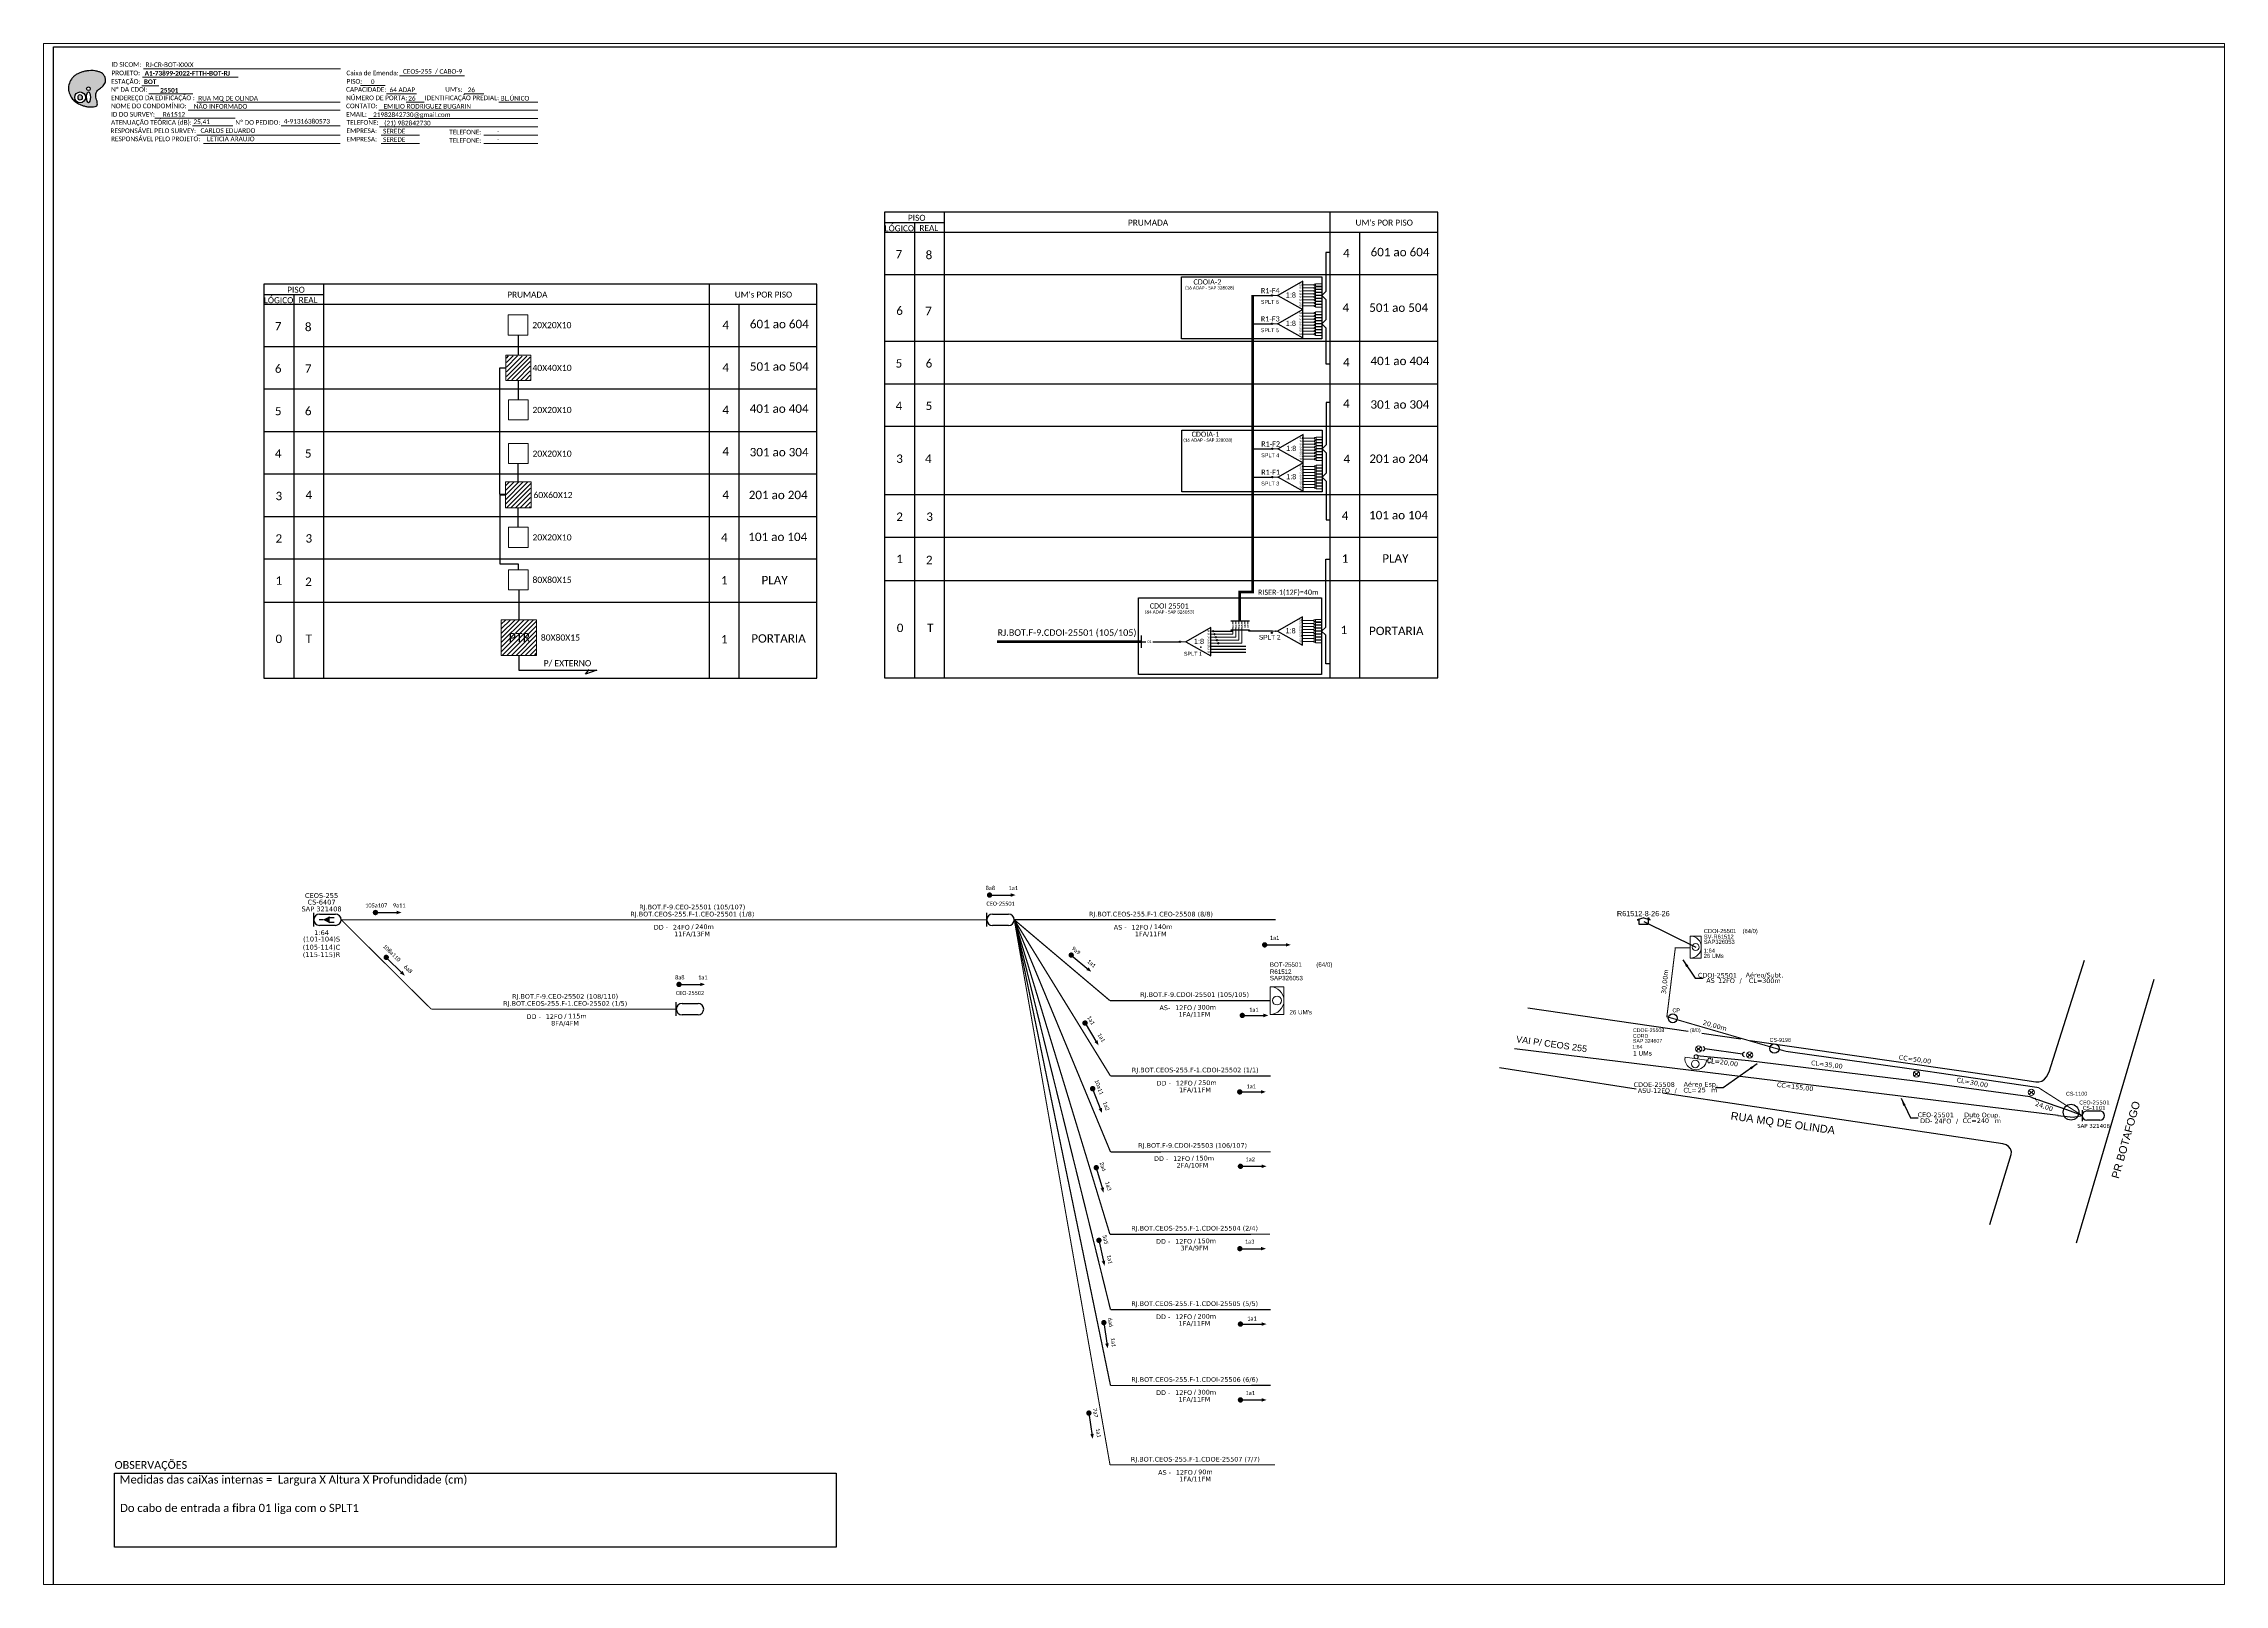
# Paper-space layout 'CDOI-25501' of a CAD drawing. Extents: x 1228 to 2964, y -139 to 1086.
# The model-space entities are those that its viewports show. They can reach past a viewport. Long polylines and large blocks are cut down to what shows.
import ezdxf
from ezdxf.enums import TextEntityAlignment as Align

# ---------------------------------------------------------------- set-up
doc = ezdxf.new("R2010")
doc.units = 0
doc.linetypes.add('PHANTOM2', pattern=[1.25, 0.625, -0.125, 0.125, -0.125, 0.125, -0.125])
for name, color, linetype, lineweight in [('10.4-Postes', 1, 'Continuous', 0), ("20.0-LEGENDA DOS CDO'S", 1, 'Continuous', 0), ('20.1-CDO_INTERIOR', 1, 'Continuous', 0), ('20.2-CDO_POSTE', 1, 'Continuous', 5), ('20.6-CORDOALHA_SUPORTE', 7, 'Continuous', 25), ('40.1-ETIQUETAS', 1, 'Continuous', 20), ('CORDOALHA_SUPORTE', 7, 'Continuous', 25), ('Segmento Logradouro Texto', 238, 'Continuous', 0)]:
    doc.layers.add(name, color=color, linetype=linetype, lineweight=lineweight)
for name, color, linetype in [('20.4-CEOS', 1, 'Continuous'), ('20.5-CEO', 1, 'Continuous'), ('CAP a instalar', 1, 'Continuous'), ('CD de instalação futura', 8, 'Continuous'), ('celulas gpon', 7, 'Continuous'), ('label_cabos', 7, 'Continuous'), ('Legenda', 1, 'Continuous'), ('locais', 7, 'Continuous'), ('locais legendas', 7, 'Continuous'), ('QUADRA', 7, 'Continuous'), ('SETA', 7, 'Continuous'), ('Subida Lateral', 5, 'Continuous'), ('surveys', 7, 'Continuous'), ('surveys legendas', 7, 'Continuous')]:
    doc.layers.add(name, color=color, linetype=linetype)
doc.layers.add('DROP DE CLIENTE', color=140, linetype='Continuous', plot=False)
doc.layers.add('EXTRA', color=50, linetype='Continuous', plot=False)
doc.styles.add('ARIAL', font='arial.ttf')
doc.styles.add('DIGICADE', font='arial.ttf')
doc.styles.add('ROMANS', font='romans')
doc.styles.add('siredit', font='verdana.ttf')
doc.styles.add('WMF-Calibri0', font='calibri.ttf')
doc.styles.add('WMF-Calibri1', font='calibrib.ttf')
doc.linetypes.add('FENCELINE1', pattern='A,0.25,-0.1,[133,ltypeshp.shx,S=0.1,R=0,X=-0.1,Y=0],-0.1,1', length=1.45)
doc.linetypes.add('RESERVA', pattern='A,0.5,-0.15,["RESERVA",Standard,S=0.18,R=0,X=0,Y=-0.1],-1.3', length=1.95)
doc.dimstyles.new('CC', dxfattribs={"dimtxt": 0.8, "dimasz": 2, "dimexe": 0.18, "dimexo": 0.0625, "dimgap": 0.09, "dimtad": 0, "dimdec": 0, "dimrnd": 1, "dimzin": 0, "dimdsep": 46, "dimtxsty": 'siredit', "dimblk": 'NONE', "dimcen": 0, "dimse1": 1, "dimse2": 1, "dimsd1": 1, "dimsd2": 1, "dimclrt": 7, "dimadec": 0, "dimazin": 0, "dimtfac": 1, "dimtdec": 0, "dimtofl": 0, "dimtmove": 0, "dimatfit": 3, "dimfxl": 0, "dimtolj": 1, "dimtzin": 0, "dimarcsym": 0})

# ---------------------------------------------------------------- blocks, each defined once
blk = doc.blocks.new('OI')
h = blk.add_hatch(color=40)
edge = h.paths.add_edge_path()
edge.add_spline(control_points=[(4.35, -0.67), (3.92, -0.99), (3.26, -1.5), (2.81, -2.59), (2.9, -3.5), (3.06, -4.27), (3.31, -4.85), (3.37, -5.39), (3.4, -5.88), (3.2, -6.4), (2.54, -6.61), (1.65, -6.63), (0.55, -6.67), (-0.56, -6.42), (-1.61, -6.14), (-2.77, -5.61), (-3.92, -4.77), (-4.89, -3.7), (-5.34, -2.65), (-5.6, -1.94), (-5.85, -0.96), (-5.71, 0.47), (-5.1, 2.02), (-4.14, 3.02), (-3.3, 3.61), (-2.37, 4.16), (-1.36, 4.44), (-0.56, 4.7), (0.79, 4.85), (2.24, 4.97), (3.79, 4.57), (4.67, 4.21), (5.44, 3.65), (5.76, 2.99), (6.03, 2.21), (6.01, 1.46), (5.72, 0.64), (5.31, 0.08), (4.88, -0.38), (4.51, -0.55), (4.35, -0.67)], knot_values=[0, 0, 0, 0, 1.60434, 2.417191, 3.427595, 4.282808, 4.776746, 5.304182, 5.888771, 6.258406, 6.858137, 7.79129, 8.986195, 10.124242, 11.187857, 12.242908, 13.953784, 15.414161, 16.515391, 17.349188, 17.675853, 19.552021, 21.515531, 22.568638, 23.63245, 24.621084, 25.782718, 26.745347, 27.142653, 29.870543, 31.004649, 31.921532, 32.709589, 33.801391, 34.042471, 35.192333, 35.971461, 36.628871, 37.254359, 37.836911, 37.836911, 37.836911, 37.836911], degree=3, periodic=0)
h.paths.add_polyline_path([(1.13, -0.87, -1), (-0.04, -0.87, -1)], flags=16)
edge = h.paths.add_edge_path(flags=16)
edge.add_ellipse((0.56, -3.59), major_axis=(-0.02, 1.71), ratio=0.361305, start_angle=0, end_angle=360)
h.paths.add_polyline_path([(-0.36, -3.62, -1), (-3.8, -3.62, -1)], flags=16)
edge = h.paths.add_edge_path(flags=0)
edge.add_ellipse((-2.08, -3.62), major_axis=(0, 0.885), ratio=0.758294, start_angle=0, end_angle=360)
at = {"color": 40}
for centre, radius in [((-2.08, -3.62), 1.72), ((0.54, -0.87), 0.587)]:
    blk.add_circle(centre, radius, dxfattribs=at)
blk.add_ellipse((-2.08, -3.62), major_axis=(0, 0.885), ratio=0.758294, start_param=-3.141592653589792, end_param=3.141592653589792, dxfattribs=at)
blk.add_ellipse((0.56, -3.59), major_axis=(-0.02, 1.71), ratio=0.361305, dxfattribs=at)
at = {"color": 40, "start_tangent": (-0.800898, -0.598801), "end_tangent": (-0.800898, -0.598801)}
blk.add_spline([(4.35, -0.67), (3.2, -1.78), (2.9, -2.54), (2.92, -3.55), (3.12, -4.38), (3.28, -4.85), (3.37, -5.37), (3.35, -5.95), (3.2, -6.29), (2.66, -6.55), (1.73, -6.63), (0.54, -6.62), (-0.58, -6.41), (-1.6, -6.11), (-2.56, -5.67), (-3.95, -4.67), (-4.89, -3.56), (-5.37, -2.56), (-5.64, -1.78), (-5.72, -1.46), (-5.63, 0.42), (-4.84, 2.22), (-4.13, 2.99), (-3.27, 3.62), (-2.4, 4.09), (-1.3, 4.47), (-0.37, 4.72), (0.02, 4.77), (2.75, 4.8), (3.85, 4.53), (4.69, 4.16), (5.31, 3.68), (5.85, 2.73), (5.93, 2.5), (5.94, 1.35), (5.67, 0.62), (5.29, 0.08), (4.84, -0.36), (4.35, -0.67)], degree=3, dxfattribs=at)
blk = doc.blocks.new('SPLITTER_')
blk.add_point((0, 0))
at = {"style": 'ARIAL', "flags": 4}
blk.add_attdef('SPLT', (0, -3.26), '', height=1.5, dxfattribs=at)
blk = doc.blocks.new('SPLT_1-8_SC-APC')
at = {"color": 1, "lineweight": 0}
blk.add_lwpolyline([(-17.04, -7.55), (-19.26, -7.55)], dxfattribs=at)
at = {"color": 1}
blk.add_lwpolyline([(-7.37, -2.1), (-17.04, -7.55), (-7.37, -13), (-7.37, -2.1)], dxfattribs=at)
at = {"color": 3, "lineweight": 0}
for points in [[(-2.99, -3.51), (-7.37, -3.51)], [(-7.37, -4.66), (-2.99, -4.66)], [(-7.37, -5.82), (-2.99, -5.82)], [(-7.37, -6.97), (-2.99, -6.97)], [(-7.37, -8.12), (-2.99, -8.12)], [(-2.41, -3.02), (-2.41, -4)], [(-2.41, -3.02), (0, -3.02)], [(-2.41, -4), (0, -4)], [(-2.41, -4.17), (-2.41, -5.16)], [(-2.41, -4.17), (0, -4.17)], [(-2.41, -5.16), (0, -5.16)], [(-2.41, -5.32), (-2.41, -6.31)], [(-2.41, -5.32), (0, -5.32)], [(-2.41, -6.31), (0, -6.31)], [(-2.41, -6.48), (-2.41, -7.46)], [(-2.41, -6.48), (0, -6.48)], [(-2.41, -7.46), (0, -7.46)], [(-2.41, -7.63), (-2.41, -8.62)], [(-2.41, -7.63), (0, -7.63)], [(-7.37, -9.28), (-2.99, -9.28)], [(-7.37, -10.43), (-2.99, -10.43)], [(-7.37, -11.58), (-2.99, -11.58)], [(-2.41, -8.62), (0, -8.62)], [(-2.41, -8.78), (-2.41, -9.77)], [(-2.41, -8.78), (0, -8.78)], [(-2.41, -9.77), (0, -9.77)], [(-2.41, -9.94), (-2.41, -10.92)], [(-2.41, -9.94), (0, -9.94)], [(-2.41, -10.92), (0, -10.92)], [(-2.41, -11.09), (-2.41, -12.08)], [(-2.41, -11.09), (0, -11.09)], [(-2.41, -12.08), (0, -12.08)]]:
    blk.add_lwpolyline(points, dxfattribs=at)
for points in [[(-2.99, -3.22), (-2.41, -3.22), (-2.41, -3.8), (-2.99, -3.8)], [(-2.99, -4.38), (-2.41, -4.38), (-2.41, -4.95), (-2.99, -4.95)], [(-2.99, -5.53), (-2.41, -5.53), (-2.41, -6.1), (-2.99, -6.1)], [(-2.99, -6.68), (-2.41, -6.68), (-2.41, -7.26), (-2.99, -7.26)], [(-2.99, -7.84), (-2.41, -7.84), (-2.41, -8.41), (-2.99, -8.41)], [(-2.99, -8.99), (-2.41, -8.99), (-2.41, -9.56), (-2.99, -9.56)], [(-2.99, -10.14), (-2.41, -10.14), (-2.41, -10.72), (-2.99, -10.72)], [(-2.99, -11.3), (-2.41, -11.3), (-2.41, -11.87), (-2.99, -11.87)]]:
    blk.add_lwpolyline(points, close=True, dxfattribs=at)
at = {"color": 1, "style": 'ARIAL'}
for s, height, p in [('1:8', 2, (-13.91, -8.4)), ('S1', 0.75, (-8.74, -3.78)), ('S2', 0.75, (-8.74, -4.97)), ('S3', 0.75, (-8.74, -6.18)), ('S4', 0.75, (-8.74, -7.36)), ('S5', 0.75, (-8.74, -8.57)), ('S6', 0.75, (-8.74, -9.69)), ('S7', 0.75, (-8.74, -10.78)), ('S8', 0.75, (-8.74, -11.9))]:
    blk.add_text(s, height=height, dxfattribs=at).set_placement(p)
blk = doc.blocks.new('CEOS_RP_CT_DRT')
at = {"layer": '20.4-CEOS', "color": 0}
for p, q in [((-4.54, 1.19), (-1.19, 1.19)), ((-1.19, -1.19), (-4.54, -1.19))]:
    blk.add_line(p, q, dxfattribs=at)
for points in [[(-5.73, -1.43), (-5.73, 1.44)], [(-3.79, 0), (-4.59, 0)], [(-2.47, 0.48), (-1.45, 0.48)], [(-2.47, -0.52), (-1.45, -0.52)]]:
    blk.add_lwpolyline(points, dxfattribs=at)
blk.add_lwpolyline([(-3.79, 0, 0, 1.47, 0), (-2.41, 0, 1.47, 1.47, 0)], format="xyseb", dxfattribs=at)
for centre, start, end in [((-4.54, 0), 90, 270), ((-1.19, 0), 270, 90)]:
    blk.add_arc(centre, 1.19, start, end, dxfattribs=at)
at = {"layer": '20.4-CEOS', "color": 7, "style": 'siredit'}
for tag, p in [('Nº_DA_CEOS', (-2.86, 5.6)), ('LOCAL', (-2.86, 4.24)), ('SAP', (-2.86, 2.78)), ('RACIO_SPLITAGEM', (-2.86, -1.88)), ('FIBRAS_SPLITTER', (-2.86, -3.58)), ('RESERVA_FINAIS', (-2.86, -6.39)), ('FIBRAS_TOP_C', (-2.86, -5.08))]:
    blk.add_attdef(tag, text='', height=1.01, dxfattribs=at).set_placement(p, align=Align.TOP_CENTER)
blk = doc.blocks.new('ETIQUETA_RS5F')
at = {"layer": '40.1-ETIQUETAS', "color": 0, "style": 'siredit'}
blk.add_text('/', height=1.5, dxfattribs=at).set_placement((1.58, -1.95), align=Align.MIDDLE_RIGHT)
for tag, p in [('ETIQUETA_R_SECUNDARIA', (1.21, 2.1)), ('ETIQUETA_R_PRIMARIA', (1.21, 4.1)), ('F_ATIVAS/F_MORTAS', (1.14, -4.24))]:
    blk.add_attdef(tag, text='', height=1.5, dxfattribs=at).set_placement(p, align=Align.MIDDLE_CENTER)
for tag, p in [('TIPO_CABO', (-6.58, -2.12)), ('CAP_CABO', (0.4, -2.09))]:
    blk.add_attdef(tag, text='', height=1.5, dxfattribs=at).set_placement(p, align=Align.MIDDLE_RIGHT)
for tag, p in [('FUSÃO_1', (0.85, -8.39)), ('FUSÃO_2', (0.85, -10.6)), ('FUSÃO_3', (0.85, -12.93)), ('FUSÃO_4', (0.85, -15.14)), ('FUSÃO_5', (0.85, -17.16))]:
    blk.add_attdef(tag, text='', height=1.5, dxfattribs=at).set_placement(p, align=Align.CENTER)
blk.add_attdef('METROS', text='', height=1.5, dxfattribs=at).set_placement((2.14, -1.95), align=Align.MIDDLE_LEFT)
blk = doc.blocks.new('CDOI_INT')
at = {"layer": '20.1-CDO_INTERIOR', "color": 0, "lineweight": 18}
blk.add_lwpolyline([(4.25, -4.25), (4.25, 4.25), (0, 4.25), (0, -4.25)], close=True, dxfattribs=at)
blk.add_circle((2.12, 0), 1.36, dxfattribs=at)
blk.add_arc((0, 0), 4.25, 270, 90, dxfattribs=at)
at = {"layer": "20.0-LEGENDA DOS CDO'S", "color": 0, "style": 'ARIAL'}
for tag, p in [('SAP', (-0.08, 6.23)), ('CDO_N', (-0.08, 10.38)), ('SURVEY', (-0.08, 8.2)), ('SPLITER_1', (21.18, 10.38)), ('SPLITER_2', (21.19, 8.68)), ('1:XX', (5.94, -2.22)), ('UMS', (5.94, -4.24))]:
    blk.add_attdef(tag, p, '', height=1.36, dxfattribs=at)
blk.add_attdef('FIBRAS_UTILIZADAS', text='', height=1.36, dxfattribs=at).set_placement((15.34, 10.38), align=Align.CENTER)
blk = doc.blocks.new('POLE_POLE')
at = {"layer": '10.4-Postes', "color": 1, "linetype": 'PHANTOM2'}
for points in [[(-0.000008, 0.0000105), (0.0000076, -0.0000022)], [(0.0000072, 0.000011), (-0.0000076, -0.0000027)]]:
    blk.add_lwpolyline(points, dxfattribs=at)
at = {"layer": '10.4-Postes', "color": 1}
blk.add_circle((-0.0000002, 0.0000042), 0.0000101, dxfattribs=at)
blk = doc.blocks.new('SURVEY_SURVEY')
for p, q in [((0, 0.0000127), (-0.0000126, 0.000009)), ((-0.0000126, 0.000009), (-0.0000086, 0.000009)), ((-0.0000086, 0), (-0.0000086, 0.000009)), ((0.0000086, 0), (-0.0000086, 0)), ((0, 0.0000127), (0.0000126, 0.000009)), ((0.0000084, 0.0000132), (0.0000098, 0.0000132)), ((0.0000084, 0.0000103), (0.0000084, 0.0000132)), ((0.0000126, 0.000009), (0.0000086, 0.000009)), ((0.0000086, 0.000009), (0.0000086, 0)), ((0.0000098, 0.0000132), (0.0000098, 0.0000099))]:
    blk.add_line(p, q)
blk = doc.blocks.new('CDOI_CT_DRT')
at = {"layer": '20.1-CDO_INTERIOR', "color": 0, "lineweight": 18}
blk.add_lwpolyline([(2.13, -2.13), (2.13, 2.12), (0, 2.12), (0, -2.13)], close=True, dxfattribs=at)
blk.add_circle((1.06, 0), 0.68, dxfattribs=at)
blk.add_arc((0, 0), 2.13, 269.9724, 89.9724, dxfattribs=at)
at = {"layer": "20.0-LEGENDA DOS CDO'S", "color": 0, "style": 'ARIAL'}
for tag, p in [('SAP', (2.61, 0.61)), ('CDO_N', (2.61, 2.69)), ('SURVEY', (2.61, 1.6)), ('1:XX', (2.6, -1.08)), ('UMS', (2.6, -2.09))]:
    blk.add_attdef(tag, p, '', height=0.68, rotation=359.9724, dxfattribs=at)
blk.add_attdef('FIBRAS_UTILIZADAS', text='', height=0.68, rotation=359.9724, dxfattribs=at).set_placement((10.32, 2.69), align=Align.CENTER)
blk = doc.blocks.new('CDOE_CT_POST_DESENHO')
at = {"color": 0}
blk.add_line((2.14, 0.39), (-2.11, 0.39), dxfattribs=at)
for centre, radius in [((0.01, 1.4), 0.733), ((0.01, 0), 0.393)]:
    blk.add_circle(centre, radius, dxfattribs=at)
blk.add_arc((0.01, 0.39), 2.12, 0, 180, dxfattribs=at)
blk = doc.blocks.new('Inst CDOE-8 CAIXA DIST OPT CDOE 48F_8D C_SPL OPTAP')
at = {"layer": "20.0-LEGENDA DOS CDO'S", "color": 0, "style": 'ARIAL'}
for tag, p, height in [('CORDOALHA', (0.12, 4.02), 0.8), ('FID', (0.12, 5.25), 0.8), ('1:XX', (-0.01, 1.7), 0.8), ('SAP', (0.12, 2.96), 0.8), ('UMS', (0.14, 0.22), 1)]:
    blk.add_attdef(tag, p, '', height=height, rotation=0.118, dxfattribs=at)
at = {"layer": "20.0-LEGENDA DOS CDO'S", "color": 0}
for tag, p, style, flags in [('ID_ATIVIDADE', (0.12, 6.47), 'ARIAL', 3), ('FATOR', (7.92, 6.47), 'ARIAL', 1), ('QTDE', (0.23, -0.97), 'DIGICADE', 3)]:
    blk.add_attdef(tag, p, '', height=0.8, rotation=0.118, dxfattribs=dict(at, style=style, flags=flags))
at = {"layer": "20.0-LEGENDA DOS CDO'S", "color": 0, "style": 'ARIAL'}
blk.add_attdef('FIBRAS_UTILIZADAS', text='', height=0.8, rotation=0.118, dxfattribs=at).set_placement((13.48, 5.26), align=Align.CENTER)
blk = doc.blocks.new('Inst CORD ALUMINIO 4.8 MM 3F(sem recursos)')
at = {"layer": '20.6-CORDOALHA_SUPORTE', "color": 0, "lineweight": 0, "style": 'ROMANS'}
for tag, p, flags in [('FATOR', (-5.2, -4.44), 3), ('ID_ATIVIDADE', (-5.2, -6.67), 3), ('FID', (-5.2, -8.9), 1)]:
    blk.add_attdef(tag, p, '', height=1, dxfattribs=dict(at, flags=flags))
blk.add_attdef('LANCE', text='', height=1, dxfattribs=at).set_placement((-0.54, -2.21), align=Align.RIGHT)
at = {"layer": '20.6-CORDOALHA_SUPORTE', "color": 0, "style": 'siredit'}
blk.add_attdef('QTDE', (-0.54, -2.21), '', height=1, rotation=359.69, dxfattribs=at)
blk = doc.blocks.new('LEGENDA DOS CABOS')
at = {"layer": 'EXTRA', "color": 0, "style": 'siredit'}
for tag, p in [('ID', (4.6, 0.97)), ('XX', (9.03, 0.97))]:
    blk.add_attdef(tag, text='', height=0.48, rotation=359.69, dxfattribs=at).set_placement(p, align=Align.MIDDLE_CENTER)
at = {"layer": 'Legenda', "color": 0, "style": 'siredit'}
for tag, p in [('TIPO_CABO', (1.31, 0)), ('CABO', (4.69, -0.05)), ('/', (6.81, -0.05)), ('METROS', (10.03, -0.05))]:
    blk.add_attdef(tag, text='', height=0.8, rotation=359.69, dxfattribs=at).set_placement(p, align=Align.MIDDLE_CENTER)
blk = doc.blocks.new('_None')
blk = doc.blocks.new('Inst CB ESP CFOA-SM-ASU-120-S-12')
at = {"layer": 'label_cabos', "color": 0, "style": 'siredit'}
for tag, flags, p in [('ID_ATIVIDADE', 3, (1.31, 2.67)), ('FATOR', 1, (11.56, 2.55))]:
    blk.add_attdef(tag, text='', height=1, rotation=359.69, dxfattribs=dict(at, flags=flags)).set_placement(p, align=Align.MIDDLE_CENTER)
for tag, p in [('TIPO_CABO', (1.26, 0)), ('DESTINO_CABO', (3.13, 1.26)), ('CABO', (4.69, -0.05)), ('/', (7.71, -0.05)), ('LANCE', (10.81, 0)), ('TIPO_CABO', (13.11, 1.24)), ('UND', (15.96, 0)), ('FID', (13.15, -1.41))]:
    blk.add_attdef(tag, text='', height=1, rotation=359.69, dxfattribs=at).set_placement(p, align=Align.MIDDLE_CENTER)
blk.add_attdef('QTDE', (12.43, -0.47), '', height=1, rotation=359.69, dxfattribs=at)
blk = doc.blocks.new('Inst CB DT OCUP CFOA-SM-DD-G-24')
at = {"layer": 'label_cabos', "color": 0, "style": 'siredit'}
for tag, flags, p in [('ID_ATIVIDADE', 3, (1.31, 2.67)), ('FATOR', 1, (11.56, 2.55))]:
    blk.add_attdef(tag, text='', height=1, rotation=359.69, dxfattribs=dict(at, flags=flags)).set_placement(p, align=Align.MIDDLE_CENTER)
for tag, p in [('TIPO_CABO', (1.11, 0)), ('DESTINO_CABO', (3.13, 1.26)), ('CABO', (4.69, -0.05)), ('/', (7.71, -0.05)), ('LANCE', (10.41, 0.02)), ('TIPO_CABO', (13.11, 1.24)), ('UND', (16.46, 0)), ('FID', (13.65, -1.41))]:
    blk.add_attdef(tag, text='', height=1, rotation=359.69, dxfattribs=at).set_placement(p, align=Align.MIDDLE_CENTER)
blk.add_attdef('QTDE', (11.93, -0.45), '', height=1, rotation=359.69, dxfattribs=at)
blk = doc.blocks.new('MANHOLE_MS')
at = {"linetype": 'Continuous'}
blk.add_circle((0, 0), 0.0000101, dxfattribs=at)

msp = doc.modelspace()

# ---------------------------------------------------------------- hatches: boundary and pattern name
h = msp.add_hatch(color=3)
h.dxf.hatch_style = 1
edge = h.paths.add_edge_path()
edge.add_arc((469.9, 498.19), 0.256, -180, 180, ccw=False)
h = msp.add_hatch(color=3)
h.dxf.hatch_style = 1
edge = h.paths.add_edge_path()
edge.add_arc((469.9, 487.3), 0.256, -180, 180, ccw=False)
h = msp.add_hatch()
h.set_pattern_fill('ANSI31', color=1, scale=10, style=0)
h.set_pattern_definition([(45, (-440.8785, 77.7638), (-0.8838835, 0.8838835), [])])
h.paths.add_polyline_path([(183.82, 474.82), (174.62, 474.88), (174.62, 465.62), (183.88, 465.5)])
h.paths.add_polyline_path([(182.62, 466.08), (182.62, 466.08), (182.62, 471.23), (182.62, 471.23)], flags=24)
h = msp.add_hatch(color=3)
h.dxf.hatch_style = 1
edge = h.paths.add_edge_path()
edge.add_arc((470.04, 439.08), 0.256, -180, 180, ccw=False)
h = msp.add_hatch()
h.set_pattern_fill('ANSI31', color=1, scale=10, style=0)
h.set_pattern_definition([(45, (-440.7601, 28.9298), (-0.8838835, 0.8838835), [])])
h.paths.add_polyline_path([(184.01, 426.2), (174.46, 426.24), (174.32, 416.41), (183.96, 416.43)])
h.paths.add_polyline_path([(182.74, 417.25), (182.74, 417.25), (182.74, 422.39), (182.74, 422.39)], flags=24)
h = msp.add_hatch(color=3)
h.dxf.hatch_style = 1
edge = h.paths.add_edge_path()
edge.add_arc((470.04, 428.18), 0.256, -180, 180, ccw=False)
h = msp.add_hatch()
h.set_pattern_fill('ANSI31', color=1, scale=10, style=0)
h.set_pattern_definition([(45, (-457.8024, -17.5247), (-0.8838835, 0.8838835), [])])
h.paths.add_polyline_path([(156.27, 370.79), (165.7, 370.79), (165.7, 375.94), (156.27, 375.94)], flags=9)
h = msp.add_hatch()
h.set_pattern_fill('ANSI31', color=1, scale=10, style=0)
h.set_pattern_definition([(45, (-438.9643, -24.5461), (-0.8838835, 0.8838835), [])])
h.paths.add_polyline_path([(186.23, 373.18), (172.66, 373.18), (172.66, 359.42), (186.23, 359.42)])
h.paths.add_polyline_path([(175.11, 363.77), (184.53, 363.77), (184.53, 368.92), (175.11, 368.92)], flags=24)
h = msp.add_hatch(color=3)
h.dxf.hatch_style = 1
edge = h.paths.add_edge_path()
edge.add_arc((434.45, 364.68), 0.256, 0, 360)
h = msp.add_hatch(color=3)
h.dxf.hatch_style = 1
edge = h.paths.add_edge_path()
edge.add_arc((447.21, 368.71), 0.242, 0, 360)
h = msp.add_hatch(color=3)
h.dxf.hatch_style = 1
edge = h.paths.add_edge_path()
edge.add_arc((447.71, 367.56), 0.242, 0, 360)
h = msp.add_hatch(color=3)
h.dxf.hatch_style = 1
edge = h.paths.add_edge_path()
edge.add_arc((448.21, 366.41), 0.242, 0, 360)
h = msp.add_hatch(color=3)
h.dxf.hatch_style = 1
edge = h.paths.add_edge_path()
edge.add_arc((448.71, 365.25), 0.242, 0, 360)
h = msp.add_hatch(color=3)
h.dxf.hatch_style = 1
edge = h.paths.add_edge_path()
edge.add_arc((449.21, 364.1), 0.242, 0, 360)
h = msp.add_hatch(color=3)
h.dxf.hatch_style = 1
edge = h.paths.add_edge_path()
edge.add_arc((469.82, 368.08), 0.256, -180, 180, ccw=False)

# ---------------------------------------------------------------- linework, layer by layer
msp.add_lwpolyline([(0, 594), (841, 594), (841, 0), (0, 0)], close=True)
at = {"color": 7, "lineweight": 0}
for points in [[(34.35, 582.31), (71.14, 582.31)], [(34.74, 585.59), (110.71, 585.59)], [(133.39, 582.8), (158.52, 582.8)], [(34.06, 579.03), (40.61, 579.03)], [(36.72, 575.96), (53.69, 575.96)], [(55.29, 572.72), (110.55, 572.72)], [(118.34, 579.07), (127.83, 579.07)], [(128.39, 575.96), (140.01, 575.96)], [(135.98, 572.72), (142.92, 572.72)], [(158.33, 575.96), (166, 575.96)], [(171.67, 572.72), (186.71, 572.72)], [(39.04, 566.55), (70.09, 566.55)], [(51.88, 569.61), (110.55, 569.61)], [(53.58, 563.58), (69.09, 563.58)], [(87.81, 563.58), (110.57, 563.58)], [(121.47, 566.38), (186.74, 566.38)], [(125.51, 569.61), (186.74, 569.61)], [(55.29, 560.03), (110.55, 560.03)], [(57.78, 556.79), (110.55, 556.79)], [(125.75, 563.14), (186.74, 563.14)], [(126.36, 560.03), (141.16, 560.03)], [(126.36, 556.79), (141.16, 556.79)], [(165.97, 560.03), (186.74, 560.03)], [(165.97, 556.79), (186.74, 556.79)], [(447.21, 368.71), (446.34, 368.71)], [(447.21, 368.71), (446.34, 368.71)], [(446.34, 367.56), (447.71, 367.56)], [(446.34, 367.56), (447.71, 367.56)], [(446.34, 366.41), (448.21, 366.41)], [(446.34, 366.41), (448.21, 366.41)], [(446.34, 365.25), (448.71, 365.25)], [(446.34, 365.25), (448.71, 365.25)], [(446.34, 364.1), (449.21, 364.1)], [(446.34, 364.1), (449.21, 364.1)]]:
    msp.add_lwpolyline(points, dxfattribs=at)
at = {"color": 0}
for points in [[(533.79, 530.27), (320.48, 530.27)], [(343.63, 526.16), (320.48, 526.16)], [(294.41, 502.54), (81.1, 502.54)], [(104.24, 498.42), (81.1, 498.42)]]:
    msp.add_lwpolyline(points, dxfattribs=at)
for points in [[(320.48, 530.27), (320.48, 350.78), (533.79, 350.78), (533.79, 530.27)], [(343.63, 350.78), (343.63, 530.27)], [(492.2, 530.27), (492.2, 350.78)], [(320.48, 522.61), (533.79, 522.61)], [(332.05, 526.16), (332.05, 350.78)], [(503.78, 350.78), (503.78, 522.61)], [(320.48, 506.23), (533.79, 506.23)], [(81.1, 502.54), (81.1, 350.66), (294.41, 350.66), (294.41, 502.54)], [(92.67, 498.42), (92.67, 350.66)], [(104.24, 350.66), (104.24, 502.54)], [(252.82, 502.54), (252.82, 350.66)], [(81.1, 494.87), (294.41, 494.87)], [(264.39, 350.66), (264.39, 494.87)], [(320.48, 480.51), (533.79, 480.51)], [(81.1, 478.5), (294.41, 478.5)], [(320.48, 464.14), (533.79, 464.14)], [(81.1, 462.12), (294.41, 462.12)], [(81.1, 445.75), (294.41, 445.75)], [(320.48, 447.76), (533.79, 447.76)], [(81.1, 429.38), (294.41, 429.38)], [(320.48, 421.39), (533.79, 421.39)], [(81.1, 413.01), (294.41, 413.01)], [(320.48, 405.02), (533.79, 405.02)], [(81.1, 396.64), (294.41, 396.64)], [(320.48, 388.34), (533.79, 388.34)], [(81.1, 379.96), (294.41, 379.96)]]:
    msp.add_lwpolyline(points)
at = {"color": 3}
for points in [[(492.2, 514.77), (490.7, 514.77), (490.7, 499.66), (489.13, 498.15), (490.7, 496.65), (490.7, 488.76), (489.13, 487.26), (490.7, 485.75), (490.7, 471.85), (492.2, 471.85)], [(179.22, 482.9), (179.22, 475.16)], [(174.38, 470.18), (172.02, 470.18), (172.02, 421.59), (174.27, 421.59)], [(179.22, 465.35), (179.22, 457.95)], [(492.2, 456.91), (490.84, 456.91), (490.83, 440.55), (489.27, 439.04), (490.83, 437.54), (490.83, 429.65), (489.27, 428.15), (490.83, 426.64), (490.83, 411.73), (492.2, 411.73)], [(179.22, 426.35), (179.22, 433.34)], [(174.27, 421.15), (172.05, 421.15), (172.05, 394.77), (179.22, 394.77), (179.22, 392.46)], [(179.22, 408.83), (179.22, 416.31)], [(492.2, 356.19), (490.61, 356.19), (490.6, 367.26), (489.04, 368.77), (490.6, 370.27), (490.6, 396.5), (492.2, 396.5)], [(179.44, 384.69), (179.44, 373.18)], [(419.51, 364.68), (421.24, 364.68)], [(423.97, 364.68), (434.48, 364.68)]]:
    msp.add_lwpolyline(points, dxfattribs=at)
at = {"color": 1}
for points in [[(434.93, 505.38), (489.16, 505.38), (489.16, 481.52), (434.93, 481.52)], [(435.06, 446.26), (489.3, 446.26), (489.3, 422.41), (435.06, 422.41)], [(418.35, 381.56), (489.04, 381.56), (489.04, 352), (418.35, 352)]]:
    msp.add_lwpolyline(points, close=True, dxfattribs=at)
at = {"color": 5, "const_width": 1}
msp.add_lwpolyline([(457.47, 372.74), (457.47, 383.88), (462.46, 383.88), (462.46, 498.19)], dxfattribs=at)
at = {"color": 5}
for points in [[(462.03, 498.19), (469.93, 498.19)], [(462.03, 487.3), (469.87, 487.3)], [(462.16, 439.08), (470.06, 439.08)], [(462.16, 428.18), (470.01, 428.18)], [(453.98, 372.72), (461.18, 372.72)], [(447.46, 368.71), (454.55, 368.71)], [(454.55, 368.71), (454.05, 369.24), (461.24, 369.24), (460.85, 368.78)], [(470.13, 368.78), (460.85, 368.78)]]:
    msp.add_lwpolyline(points, dxfattribs=at)
at = {"lineweight": 0}
for points in [[(182.97, 490.67), (175.31, 490.67), (175.31, 482.9), (182.97, 482.9)], [(183.05, 457.95), (175.39, 457.95), (175.39, 450.18), (183.05, 450.18)], [(183.06, 441.11), (175.4, 441.11), (175.4, 433.34), (183.06, 433.34)], [(183.05, 408.83), (175.39, 408.83), (175.39, 401.07), (183.05, 401.07)], [(183.05, 392.46), (175.39, 392.46), (175.39, 384.69), (183.05, 384.69)]]:
    msp.add_lwpolyline(points, close=True, dxfattribs=at)
at = {"color": 1, "lineweight": 0}
for points in [[(184.06, 475.16), (174.38, 475.16), (174.38, 465.35), (184.06, 465.35)], [(184.18, 426.35), (174.27, 426.35), (174.27, 416.31), (184.18, 416.31)], [(172.66, 373.18), (186.23, 373.18), (186.23, 359.42), (172.66, 359.42)]]:
    msp.add_lwpolyline(points, close=True, dxfattribs=at)
at = {"color": 1}
for points in [[(446.34, 370.13), (436.67, 364.68), (446.34, 359.23), (446.34, 370.13)], [(446.34, 370.13), (436.67, 364.68), (446.34, 359.23), (446.34, 370.13)], [(419.51, 362.32), (419.51, 367.04)], [(179.44, 359.42), (179.44, 353.72), (209.58, 353.72)], [(205.17, 352.13), (206.57, 353.96)], [(209.58, 353.72), (205.17, 352.13)]]:
    msp.add_lwpolyline(points, dxfattribs=at)
at = {"color": 5, "lineweight": 0}
for points in [[(454.82, 372.71), (454.82, 371.43)], [(455.97, 372.71), (455.97, 371.42)], [(457.13, 372.71), (457.13, 371.43)], [(458.29, 372.71), (458.29, 371.43)], [(459.44, 372.71), (459.44, 371.42)], [(460.6, 372.7), (460.6, 371.41)], [(447.96, 367.56), (454.82, 367.56), (454.82, 370)], [(448.46, 366.41), (455.97, 366.41), (455.97, 370)], [(448.96, 365.25), (457.13, 365.25), (457.13, 370)], [(449.46, 364.1), (458.29, 364.1), (458.29, 370)]]:
    msp.add_lwpolyline(points, dxfattribs=at)
at = {"color": 1, "const_width": 1}
msp.add_lwpolyline([(363.9, 364.72), (419.51, 364.72)], dxfattribs=at)
at = {"color": 1, "lineweight": 0}
msp.add_lwpolyline([(436.67, 364.68), (434.45, 364.68)], dxfattribs=at)
msp.add_lwpolyline([(436.67, 364.68), (434.45, 364.68)], dxfattribs=at)
at = {"color": 8, "linetype": 'RESERVA', "ltscale": 4}
for points in [[(446.34, 362.96), (459.83, 362.96)], [(446.34, 361.86), (459.81, 361.86)], [(446.34, 360.64), (459.84, 360.64)]]:
    msp.add_lwpolyline(points, dxfattribs=at)
at = {"const_width": 1.03}
for points in [[(123.63, 260.29, 1), (124.67, 260.29, 1)], [(360.45, 267.01, 1), (361.48, 267.01, 1)], [(127.94, 243.36, 1), (128.67, 242.63, 1)], [(392.07, 244.19, 1), (392.86, 243.53, 1)], [(466.55, 247.81, 1), (467.58, 247.81, 1)], [(397.51, 218.12, 1), (398.05, 217.24, 1)], [(457.93, 220.61, 1), (458.96, 220.61, 1)], [(400.55, 192.85, 1), (400.92, 191.88, 1)], [(456.94, 191.13, 1), (457.97, 191.13, 1)], [(401.97, 162.42, 1), (402.26, 161.43, 1)], [(457.21, 162.44, 1), (458.24, 162.44, 1)], [(403.03, 134.42, 1), (403.25, 133.41, 1)], [(456.98, 130.69, 1), (458.01, 130.69, 1)], [(404.97, 102.7, 1), (405.12, 101.68, 1)], [(457.21, 101.61, 1), (458.24, 101.61, 1)], [(399.2, 67.82, 1), (399.35, 66.8, 1)], [(457.21, 72.37, 1), (458.24, 72.37, 1)]]:
    msp.add_lwpolyline(points, format="xyb", close=True, dxfattribs=at)
at = {"color": 7, "const_width": 1.03}
msp.add_lwpolyline([(240.69, 232.56, 1), (241.73, 232.56, 1)], format="xyb", close=True, dxfattribs=at)
at = {"color": 4}
msp.add_lwpolyline([(809.94, 234.41), (779.95, 132.8)], dxfattribs=at)
at = {"color": 0}
msp.add_lwpolyline([(23.56, 44.2), (301.81, 44.2), (301.81, 15.6), (23.56, 15.6)], close=True, dxfattribs=at)
at = {"color": 3}
for centre, radius in [((469.9, 498.19), 0.256), ((469.9, 487.3), 0.256), ((470.04, 439.08), 0.256), ((470.04, 428.18), 0.256), ((434.45, 364.68), 0.256), ((447.21, 368.71), 0.242), ((447.71, 367.56), 0.242), ((448.21, 366.41), 0.242), ((448.71, 365.25), 0.242), ((449.21, 364.1), 0.242), ((449.21, 364.1), 0.242), ((469.82, 368.08), 0.256)]:
    msp.add_circle(centre, radius, dxfattribs=at)
at = {"color": 5}
for centre, radius in [((624.44, 219.52), 1.71), ((663.67, 207.84), 1.82)]:
    msp.add_circle(centre, radius, dxfattribs=at)
at = {"layer": '20.4-CEOS', "color": 5}
for p, q in [((362.12, 259.7), (368.29, 259.7)), ((368.29, 255.3), (362.12, 255.3))]:
    msp.add_line(p, q, dxfattribs=at)
at = {"layer": '20.4-CEOS', "color": 7}
for p, q in [((242.37, 225.25), (248.54, 225.25)), ((248.54, 220.86), (242.37, 220.86))]:
    msp.add_line(p, q, dxfattribs=at)
at = {"layer": '20.4-CEOS', "color": 5}
msp.add_lwpolyline([(359.93, 254.85), (359.93, 260.15)], dxfattribs=at)
at = {"layer": '20.4-CEOS', "color": 7}
msp.add_lwpolyline([(240.17, 220.41), (240.17, 225.71)], dxfattribs=at)
at = {"layer": '20.4-CEOS', "color": 5}
for centre, start, end in [((362.12, 257.5), 90, 270), ((368.29, 257.5), 270, 90)]:
    msp.add_arc(centre, 2.2, start, end, dxfattribs=at)
at = {"layer": '20.4-CEOS', "color": 7}
for centre, start, end in [((242.37, 223.06), 90, 270), ((248.54, 223.06), 270, 90)]:
    msp.add_arc(centre, 2.2, start, end, dxfattribs=at)
at = {"layer": '20.5-CEO', "color": 5}
for p, q in [((784.15, 183.78), (789.18, 183.78)), ((789.18, 180.19), (784.15, 180.19))]:
    msp.add_line(p, q, dxfattribs=at)
msp.add_lwpolyline([(782.35, 184.15), (782.35, 179.82)], dxfattribs=at)
for centre, start, end in [((784.15, 181.99), 90, 270), ((789.18, 181.99), 270, 90)]:
    msp.add_arc(centre, 1.79, start, end, dxfattribs=at)
at = {"layer": 'CAP a instalar', "color": 7, "ltscale": 50}
for p, q in [((563.47, 207.85), (773.06, 182.12)), ((772.91, 182.09), (778.9, 181.35)), ((778.9, 181.35), (782.35, 181.99))]:
    msp.add_line(p, q, dxfattribs=at)
at = {"layer": 'CAP a instalar', "color": 7, "linetype": 'FENCELINE1', "ltscale": 50}
for p, q in [((653.64, 203.14), (633.67, 205)), ((717.91, 195.33), (653.64, 203.14)), ((762.21, 189.18), (717.91, 195.33)), ((763.12, 188.88), (762.21, 189.18)), ((776.39, 184.17), (765.63, 187.92)), ((782.35, 181.99), (776.39, 184.17))]:
    msp.add_line(p, q, dxfattribs=at)
at = {"layer": 'CAP a instalar', "color": 7, "ltscale": 7, "const_width": 0.398}
for points in [[(110.91, 257.5), (359.93, 257.5)], [(110.91, 257.5), (145.63, 223.06)], [(145.63, 223.06), (240.17, 223.06)]]:
    msp.add_lwpolyline(points, dxfattribs=at)
at = {"layer": 'CAP a instalar', "color": 7, "linetype": 'FENCELINE1', "ltscale": 7}
for points, const_width in [([(370.49, 257.5), (471.27, 257.53)], 0.482), ([(407.42, 47.34), (370.49, 257.5)], 0.398), ([(407.42, 47.34), (470.99, 47.34)], 0.398)]:
    msp.add_lwpolyline(points, dxfattribs=dict(at, const_width=const_width))
at = {"layer": 'CAP a instalar', "color": 1, "ltscale": 7, "const_width": 0.482}
for points in [[(370.49, 257.5), (407.38, 226.32)], [(407.38, 226.32), (469.18, 226.35)]]:
    msp.add_lwpolyline(points, dxfattribs=at)
at = {"layer": 'CAP a instalar', "color": 8, "ltscale": 7, "const_width": 0.482}
for points in [[(370.49, 257.5), (407.61, 197.24)], [(370.49, 257.5), (407.61, 168)], [(370.49, 257.5), (407.38, 136.25)], [(370.49, 257.5), (407.61, 107.17)], [(370.49, 257.5), (407.61, 77.93)], [(407.61, 197.24), (469.41, 197.27)], [(407.61, 168), (469.42, 168.03)], [(407.38, 136.25), (469.16, 136.27)], [(407.61, 107.17), (469.41, 107.19)], [(407.61, 77.93), (469.42, 77.96)]]:
    msp.add_lwpolyline(points, dxfattribs=at)
at = {"layer": 'CAP a instalar', "color": 1, "ltscale": 50, "const_width": 0.4}
for points in [[(668.08, 206.76), (622.17, 220.11), (625.42, 246.64), (631.17, 246.65)], [(719.05, 199.61), (668.08, 206.76)], [(782.35, 181.99), (765.44, 192.8), (719.05, 199.61)]]:
    msp.add_lwpolyline(points, dxfattribs=at)
at = {"layer": 'CORDOALHA_SUPORTE'}
msp.add_line((651.3, 205.7), (636.81, 207.73), dxfattribs=at)
for centre, start, end in [((636.05, 207.79), 264.87003, 84.87003), ((652.06, 205.59), 84.87003, 264.87003)]:
    msp.add_arc(centre, 0.763, start, end, dxfattribs=at)
at = {"layer": 'DROP DE CLIENTE'}
msp.add_lwpolyline([(613.31, 256.77), (633.29, 246.96)], dxfattribs=at)
at = {"layer": 'QUADRA', "color": 4}
for points in [[(654.28, 210.93), (751.74, 197), (764.42, 194.99), (765.65, 194.99), (766.81, 195.33), (767.8, 195.99), (768.53, 196.9), (769.63, 198.86), (783.27, 241.86)], [(568.51, 223.55), (630.37, 214.59)], [(635.69, 213.82), (650.69, 211.61)], [(610.36, 192.16), (557.63, 200.36)], [(746.68, 140.07), (755, 166.96), (755.03, 168.08), (754.66, 169.16), (753.97, 170.09), (752.98, 170.77), (751.77, 171.15), (620.67, 190.59)]]:
    msp.add_lwpolyline(points, dxfattribs=at)
at = {"layer": 'SETA'}
for points in [[(360.96, 267.01), (369.84, 267.01)], [(124.15, 260.29), (133.02, 260.29)], [(467.07, 247.81), (475.94, 247.81)], [(128.31, 242.99), (134.62, 236.76)], [(392.46, 243.86), (399.29, 238.18)], [(458.45, 220.61), (467.32, 220.61)], [(397.78, 217.68), (402.38, 210.09)], [(400.73, 192.37), (403.91, 184.08)], [(457.45, 191.13), (466.33, 191.13)], [(402.11, 161.92), (404.6, 153.41)], [(457.73, 162.44), (466.6, 162.44)], [(403.14, 133.92), (405.05, 125.25)], [(457.5, 130.69), (466.37, 130.69)], [(405.05, 102.19), (406.34, 93.41)], [(457.73, 101.61), (466.6, 101.61)], [(399.27, 67.31), (400.57, 58.53)], [(457.73, 72.37), (466.6, 72.37)]]:
    msp.add_lwpolyline(points, dxfattribs=at)
at = {"layer": 'SETA', "color": 7}
msp.add_lwpolyline([(241.21, 232.56), (250.08, 232.56)], dxfattribs=at)
at = {"layer": 'SETA'}
for points in [[(132.31, 260.99), (134.2, 260.3), (132.31, 259.62)], [(369.12, 267.71), (371.02, 267.02), (369.12, 266.33)], [(475.23, 248.51), (477.12, 247.82), (475.23, 247.13)], [(134.61, 237.76), (135.47, 235.94), (133.64, 236.78)], [(399.19, 239.18), (400.2, 237.44), (398.31, 238.12)], [(466.61, 221.31), (468.5, 220.62), (466.61, 219.93)], [(402.61, 211.06), (403, 209.09), (401.43, 210.35)], [(465.62, 191.83), (467.51, 191.14), (465.62, 190.45)], [(404.31, 184.99), (404.34, 182.98), (403.03, 184.5)], [(465.89, 163.14), (467.78, 162.45), (465.89, 161.77)], [(405.08, 154.29), (404.95, 152.28), (403.76, 153.9)], [(465.66, 131.39), (467.55, 130.7), (465.66, 130.01)], [(405.58, 126.09), (405.31, 124.1), (404.23, 125.8)], [(465.89, 102.31), (467.78, 101.62), (465.89, 100.93)], [(406.93, 94.22), (406.53, 92.25), (405.57, 94.02)], [(465.89, 73.07), (467.78, 72.38), (465.89, 71.69)], [(401.16, 59.34), (400.76, 57.36), (399.8, 59.14)]]:
    msp.add_solid(points, dxfattribs=at)
at = {"layer": 'SETA', "color": 7}
msp.add_solid([(249.37, 233.27), (251.26, 232.58), (249.37, 231.89)], dxfattribs=at)
at = {"layer": 'Subida Lateral', "color": 5}
for p, q in [((764.07, 188.52), (763.07, 188.88)), ((764.18, 188.7), (764.07, 188.52)), ((764.64, 187.91), (764.18, 188.7)), ((764.79, 188.24), (764.64, 187.91)), ((765.68, 187.92), (764.79, 188.24))]:
    msp.add_line(p, q, dxfattribs=at)

# ---------------------------------------------------------------- block references
at = {"color": 7, "xscale": 1.213923925138498, "yscale": 1.213923925184645, "zscale": 1.213923925163967, "rotation": 0.1532896023337312}
msp.add_blockref('OI', (12.77, 578.94), dxfattribs=at)
ref = msp.add_blockref('SPLITTER_', (472.1, 498.2), dxfattribs=dict(xscale=-1))
ref.add_attrib('SPLT', 'SPLT 6', (465.57, 494.94), dxfattribs={"height": 1.5, "style": 'ARIAL'})
at = {"color": 3}
for p in [(489.13, 505.74), (489.13, 494.84), (489.27, 446.63), (489.27, 435.73), (489.03, 376.33)]:
    msp.add_blockref('SPLT_1-8_SC-APC', p, dxfattribs=at)
ref = msp.add_blockref('SPLITTER_', (472.1, 487.3), dxfattribs=dict(xscale=-1))
ref.add_attrib('SPLT', 'SPLT 5', (465.57, 484.04), dxfattribs={"height": 1.5, "style": 'ARIAL'})
ref = msp.add_blockref('SPLITTER_', (472.24, 439.09), dxfattribs=dict(xscale=-1))
ref.add_attrib('SPLT', 'SPLT 4', (465.71, 435.83), dxfattribs={"height": 1.5, "style": 'ARIAL'})
ref = msp.add_blockref('SPLITTER_', (472.24, 428.19), dxfattribs=dict(xscale=-1))
ref.add_attrib('SPLT', 'SPLT 3', (465.71, 424.93), dxfattribs={"height": 1.5, "style": 'ARIAL'})
ref = msp.add_blockref('SPLITTER_', (442.45, 362.56), dxfattribs=dict(xscale=-1))
ref.add_attrib('SPLT', 'SPLT 1', (435.92, 359.29), dxfattribs={"height": 1.5, "style": 'ARIAL'})
at = {"color": 7}
ref = msp.add_blockref('SPLITTER_', (471.39, 368.78), dxfattribs=dict(at, xscale=-1))
ref.add_attrib('SPLT', 'SPLT 2', (464.85, 365.52), dxfattribs={"height": 1.79, "style": 'ARIAL'})
at = {"color": 0, "lineweight": 0, "xscale": 1.8, "yscale": 1.8, "zscale": 1.8, "rotation": 352.6896944926223}
msp.add_blockref('Inst CORD ALUMINIO 4.8 MM 3F(sem recursos)', (643.96, 205.68), dxfattribs=at).add_auto_attribs({'QTDE': '20,00', 'LANCE': 'CL='})
at = {"color": 0, "lineweight": 0}
ref = msp.add_blockref('Inst CB DT OCUP CFOA-SM-DD-G-24', (720.21, 179.99), dxfattribs=dict(at, xscale=1.800000000000011, yscale=1.799999999999997, zscale=1.8))
ref.add_attrib('DESTINO_CABO', 'CEO-25501', dxfattribs={"layer": 'label_cabos', "color": 0, "height": 1.8, "rotation": 359.69001, "style": 'siredit'}).set_placement((725.85, 182.27), align=Align.MIDDLE_CENTER)
ref.add_attrib('TIPO_CABO', 'Duto Ocup.', dxfattribs={"layer": 'label_cabos', "color": 0, "height": 1.8, "rotation": 359.69001, "style": 'siredit'}).set_placement((743.8, 182.23), align=Align.MIDDLE_CENTER)
ref.add_attrib('/', '/', dxfattribs={"layer": 'label_cabos', "color": 0, "height": 1.8, "rotation": 359.69001, "style": 'siredit'}).set_placement((734.09, 179.9), align=Align.MIDDLE_CENTER)
ref.add_attrib('LANCE', 'CC=', dxfattribs={"layer": 'label_cabos', "color": 0, "height": 1.8, "rotation": 359.69001, "style": 'siredit'}).set_placement((738.95, 180.03), align=Align.MIDDLE_CENTER)
ref.add_attrib('UND', 'm', dxfattribs={"layer": 'label_cabos', "color": 0, "height": 1.8, "rotation": 359.69001, "style": 'siredit'}).set_placement((749.84, 180), align=Align.MIDDLE_CENTER)
ref.add_attrib('CABO', '24FO', dxfattribs={"layer": 'label_cabos', "color": 0, "height": 1.8, "rotation": 359.69001, "style": 'siredit'}).set_placement((728.64, 179.9), align=Align.MIDDLE_CENTER)
ref.add_attrib('TIPO_CABO', 'DD-', dxfattribs={"layer": 'label_cabos', "color": 0, "height": 1.8, "rotation": 359.69001, "style": 'siredit'}).set_placement((722.21, 179.99), align=Align.MIDDLE_CENTER)
ref.add_attrib('QTDE', '240', (741.68, 179.18), dxfattribs={"layer": 'label_cabos', "color": 0, "height": 1.8, "rotation": 359.69001, "style": 'siredit'})
at = {"layer": "20.0-LEGENDA DOS CDO'S", "color": 7, "lineweight": 0, "xscale": 1.8, "yscale": 1.8, "zscale": 1.8}
msp.add_blockref('Inst CDOE-8 CAIXA DIST OPT CDOE 48F_8D C_SPL OPTAP', (608.86, 204.74), dxfattribs=at).add_auto_attribs({'FID': 'CDOE-25508', 'CORDOALHA': 'CORD', 'SAP': 'SAP 324607', '1:XX': '1:64', 'UMS': '1 UMs', 'FIBRAS_UTILIZADAS': '(8/0)'})
at = {"layer": '20.1-CDO_INTERIOR'}
ref = msp.add_blockref('CDOI_CT_DRT', (631.16, 246.97), dxfattribs=dict(at, xscale=2, yscale=2, zscale=2))
ref.add_attrib('CDO_N', 'CDOI-25501', (636.39, 252.35), dxfattribs={"layer": "20.0-LEGENDA DOS CDO'S", "color": 1, "height": 1.6, "rotation": 359.97241, "style": 'ARIAL'})
ref.add_attrib('FIBRAS_UTILIZADAS', '        (64/0)', dxfattribs={"layer": "20.0-LEGENDA DOS CDO'S", "color": 1, "height": 1.6, "rotation": 359.97241, "style": 'ARIAL'}).set_placement((651.81, 252.34), align=Align.CENTER)
ref.add_attrib('SURVEY', 'SV-R61512', (636.39, 250.17), dxfattribs={"layer": "20.0-LEGENDA DOS CDO'S", "color": 1, "height": 1.6, "rotation": 359.97241, "style": 'ARIAL'})
ref.add_attrib('SAP', 'SAP326053', (636.39, 248.19), dxfattribs={"layer": "20.0-LEGENDA DOS CDO'S", "color": 1, "height": 1.6, "rotation": 359.97241, "style": 'ARIAL'})
ref.add_attrib('1:XX', '1:64', (636.37, 244.81), dxfattribs={"layer": "20.0-LEGENDA DOS CDO'S", "color": 1, "height": 1.6, "rotation": 359.97241, "style": 'ARIAL'})
ref.add_attrib('UMS', '26 UMs', (636.37, 242.78), dxfattribs={"layer": "20.0-LEGENDA DOS CDO'S", "color": 1, "height": 1.6, "rotation": 359.97241, "style": 'ARIAL'})
at = {"layer": '20.2-CDO_POSTE', "color": 7, "xscale": -2, "yscale": -2, "zscale": -2, "rotation": 352.5432560384647}
msp.add_blockref('CDOE_CT_POST_DESENHO', (633.49, 204.69), dxfattribs=at)
at = {"layer": '20.4-CEOS', "color": 7}
ref = msp.add_blockref('CEOS_RP_CT_DRT', (110.91, 257.5), dxfattribs=dict(at, xscale=1.844295286949749, yscale=1.844295286949749, zscale=1.844295282484548))
ref.add_attrib('Nº_DA_CEOS', 'CEOS-255', dxfattribs={"color": 7, "height": 1.862, "style": 'siredit'}).set_placement((103.36, 267.78), align=Align.TOP_CENTER)
ref.add_attrib('LOCAL', 'CS-6407', dxfattribs={"color": 7, "height": 1.862, "style": 'siredit'}).set_placement((103.36, 265.24), align=Align.TOP_CENTER)
ref.add_attrib('SAP', 'SAP 321408', dxfattribs={"color": 7, "height": 1.862, "style": 'siredit'}).set_placement((103.36, 262.6), align=Align.TOP_CENTER)
ref.add_attrib('RACIO_SPLITAGEM', '1:64', dxfattribs={"color": 7, "height": 1.862, "style": 'siredit'}).set_placement((103.36, 253.48), align=Align.TOP_CENTER)
ref.add_attrib('FIBRAS_SPLITTER', '(101-104)S', dxfattribs={"color": 7, "height": 1.862, "style": 'siredit'}).set_placement((103.36, 250.99), align=Align.TOP_CENTER)
ref.add_attrib('FIBRAS_TOP_C', '(105-114)C', dxfattribs={"color": 7, "height": 1.862, "style": 'siredit'}).set_placement((103.34, 247.85), align=Align.TOP_CENTER)
ref.add_attrib('RESERVA_FINAIS', '(115-115)R', dxfattribs={"color": 7, "height": 1.862, "style": 'siredit'}).set_placement((103.34, 244.99), align=Align.TOP_CENTER)
at = {"layer": 'CAP a instalar', "color": 7, "linetype": 'FENCELINE1', "ltscale": 7}
ref = msp.add_blockref('ETIQUETA_RS5F', (244.93, 257.14), dxfattribs=dict(at, xscale=1.204133894017966, yscale=1.204133894018887, zscale=1.204133894019132))
ref.add_attrib('ETIQUETA_R_PRIMARIA', 'RJ.BOT.F-9.CEO-25501 (105/107)', dxfattribs={"layer": '40.1-ETIQUETAS', "color": 0, "height": 1.8062, "style": 'siredit'}).set_placement((246.32, 262.41), align=Align.MIDDLE_CENTER)
ref.add_attrib('ETIQUETA_R_SECUNDARIA', 'RJ.BOT.CEOS-255.F-1.CEO-25501 (1/8)', dxfattribs={"layer": '40.1-ETIQUETAS', "color": 0, "height": 1.8062, "style": 'siredit'}).set_placement((246.36, 259.68), align=Align.MIDDLE_CENTER)
ref.add_attrib('TIPO_CABO', 'DD -', dxfattribs={"layer": '40.1-ETIQUETAS', "color": 0, "height": 1.806, "style": 'siredit'}).set_placement((236.97, 254.6), align=Align.MIDDLE_RIGHT)
ref.add_attrib('CAP_CABO', '24FO', dxfattribs={"layer": '40.1-ETIQUETAS', "color": 0, "height": 1.806, "style": 'siredit'}).set_placement((245.38, 254.62), align=Align.MIDDLE_RIGHT)
ref.add_attrib('METROS', '240m', dxfattribs={"layer": '40.1-ETIQUETAS', "color": 0, "height": 1.806, "style": 'siredit'}).set_placement((247.48, 254.79), align=Align.MIDDLE_LEFT)
ref.add_attrib('F_ATIVAS/F_MORTAS', '11FA/13FM', dxfattribs={"layer": '40.1-ETIQUETAS', "color": 0, "height": 1.806, "style": 'siredit'}).set_placement((246.27, 252.03), align=Align.MIDDLE_CENTER)
ref = msp.add_blockref('ETIQUETA_RS5F', (421.78, 257.14), dxfattribs=dict(at, xscale=1.204133894017966, yscale=1.204133894018887, zscale=1.204133894019132))
ref.add_attrib('ETIQUETA_R_SECUNDARIA', 'RJ.BOT.CEOS-255.F-1.CEO-25508 (8/8)', dxfattribs={"layer": '40.1-ETIQUETAS', "color": 0, "height": 1.8062, "style": 'siredit'}).set_placement((423.2, 259.68), align=Align.MIDDLE_CENTER)
ref.add_attrib('TIPO_CABO', 'AS -', dxfattribs={"layer": '40.1-ETIQUETAS', "color": 0, "height": 1.806, "style": 'siredit'}).set_placement((413.81, 254.6), align=Align.MIDDLE_RIGHT)
ref.add_attrib('CAP_CABO', '12FO', dxfattribs={"layer": '40.1-ETIQUETAS', "color": 0, "height": 1.806, "style": 'siredit'}).set_placement((422.22, 254.62), align=Align.MIDDLE_RIGHT)
ref.add_attrib('METROS', '140m', dxfattribs={"layer": '40.1-ETIQUETAS', "color": 0, "height": 1.806, "style": 'siredit'}).set_placement((424.32, 254.79), align=Align.MIDDLE_LEFT)
ref.add_attrib('F_ATIVAS/F_MORTAS', '1FA/11FM', dxfattribs={"layer": '40.1-ETIQUETAS', "color": 0, "height": 1.806, "style": 'siredit'}).set_placement((423.12, 252.03), align=Align.MIDDLE_CENTER)
ref = msp.add_blockref('ETIQUETA_RS5F', (195.89, 222.7), dxfattribs=dict(at, xscale=1.204133894017966, yscale=1.204133894018887, zscale=1.204133894019132))
ref.add_attrib('ETIQUETA_R_PRIMARIA', 'RJ.BOT.F-9.CEO-25502 (108/110)', dxfattribs={"layer": '40.1-ETIQUETAS', "color": 0, "height": 1.8062, "style": 'siredit'}).set_placement((197.28, 227.97), align=Align.MIDDLE_CENTER)
ref.add_attrib('ETIQUETA_R_SECUNDARIA', 'RJ.BOT.CEOS-255.F-1.CEO-25502 (1/5)', dxfattribs={"layer": '40.1-ETIQUETAS', "color": 0, "height": 1.8062, "style": 'siredit'}).set_placement((197.32, 225.23), align=Align.MIDDLE_CENTER)
ref.add_attrib('TIPO_CABO', 'DD -', dxfattribs={"layer": '40.1-ETIQUETAS', "color": 0, "height": 1.806, "style": 'siredit'}).set_placement((187.93, 220.15), align=Align.MIDDLE_RIGHT)
ref.add_attrib('CAP_CABO', '12FO', dxfattribs={"layer": '40.1-ETIQUETAS', "color": 0, "height": 1.806, "style": 'siredit'}).set_placement((196.33, 220.18), align=Align.MIDDLE_RIGHT)
ref.add_attrib('METROS', '115m', dxfattribs={"layer": '40.1-ETIQUETAS', "color": 0, "height": 1.806, "style": 'siredit'}).set_placement((198.44, 220.35), align=Align.MIDDLE_LEFT)
ref.add_attrib('F_ATIVAS/F_MORTAS', '8FA/4FM', dxfattribs={"layer": '40.1-ETIQUETAS', "color": 0, "height": 1.806, "style": 'siredit'}).set_placement((197.23, 217.59), align=Align.MIDDLE_CENTER)
at = {"layer": 'CAP a instalar', "color": 1, "linetype": 'FENCELINE1', "ltscale": 7}
ref = msp.add_blockref('ETIQUETA_RS5F', (438.63, 226.12), dxfattribs=dict(at, xscale=1.204133894017966, yscale=1.204133894018887, zscale=1.204133894019132))
ref.add_attrib('ETIQUETA_R_SECUNDARIA', 'RJ.BOT.F-9.CDOI-25501 (105/105)', dxfattribs={"layer": '40.1-ETIQUETAS', "color": 0, "height": 1.8062, "style": 'siredit'}).set_placement((440.05, 228.65), align=Align.MIDDLE_CENTER)
ref.add_attrib('TIPO_CABO', 'AS-', dxfattribs={"layer": '40.1-ETIQUETAS', "color": 0, "height": 1.806, "style": 'siredit'}).set_placement((430.66, 223.57), align=Align.MIDDLE_RIGHT)
ref.add_attrib('CAP_CABO', '12FO', dxfattribs={"layer": '40.1-ETIQUETAS', "color": 0, "height": 1.806, "style": 'siredit'}).set_placement((439.07, 223.59), align=Align.MIDDLE_RIGHT)
ref.add_attrib('METROS', '300m', dxfattribs={"layer": '40.1-ETIQUETAS', "color": 0, "height": 1.806, "style": 'siredit'}).set_placement((441.17, 223.76), align=Align.MIDDLE_LEFT)
ref.add_attrib('F_ATIVAS/F_MORTAS', '1FA/11FM', dxfattribs={"layer": '40.1-ETIQUETAS', "color": 0, "height": 1.806, "style": 'siredit'}).set_placement((439.96, 221), align=Align.MIDDLE_CENTER)
at = {"layer": 'CAP a instalar', "color": 8, "linetype": 'FENCELINE1', "ltscale": 7}
ref = msp.add_blockref('ETIQUETA_RS5F', (438.85, 197.04), dxfattribs=dict(at, xscale=1.204133894017966, yscale=1.204133894018887, zscale=1.204133894019132))
ref.add_attrib('ETIQUETA_R_SECUNDARIA', 'RJ.BOT.CEOS-255.F-1.CDOI-25502 (1/1)', dxfattribs={"layer": '40.1-ETIQUETAS', "color": 0, "height": 1.8062, "style": 'siredit'}).set_placement((440.28, 199.57), align=Align.MIDDLE_CENTER)
ref.add_attrib('TIPO_CABO', 'DD -', dxfattribs={"layer": '40.1-ETIQUETAS', "color": 0, "height": 1.806, "style": 'siredit'}).set_placement((430.89, 194.49), align=Align.MIDDLE_RIGHT)
ref.add_attrib('CAP_CABO', '12FO', dxfattribs={"layer": '40.1-ETIQUETAS', "color": 0, "height": 1.806, "style": 'siredit'}).set_placement((439.3, 194.51), align=Align.MIDDLE_RIGHT)
ref.add_attrib('METROS', '250m', dxfattribs={"layer": '40.1-ETIQUETAS', "color": 0, "height": 1.806, "style": 'siredit'}).set_placement((441.4, 194.68), align=Align.MIDDLE_LEFT)
ref.add_attrib('F_ATIVAS/F_MORTAS', '1FA/11FM', dxfattribs={"layer": '40.1-ETIQUETAS', "color": 0, "height": 1.806, "style": 'siredit'}).set_placement((440.19, 191.92), align=Align.MIDDLE_CENTER)
ref = msp.add_blockref('ETIQUETA_RS5F', (437.85, 167.95), dxfattribs=dict(at, xscale=1.204133894017966, yscale=1.204133894018887, zscale=1.204133894019132))
ref.add_attrib('ETIQUETA_R_SECUNDARIA', 'RJ.BOT.F-9.CDOI-25503 (106/107)', dxfattribs={"layer": '40.1-ETIQUETAS', "color": 0, "height": 1.8062, "style": 'siredit'}).set_placement((439.28, 170.49), align=Align.MIDDLE_CENTER)
ref.add_attrib('TIPO_CABO', 'DD -', dxfattribs={"layer": '40.1-ETIQUETAS', "color": 0, "height": 1.806, "style": 'siredit'}).set_placement((429.89, 165.41), align=Align.MIDDLE_RIGHT)
ref.add_attrib('CAP_CABO', '12FO', dxfattribs={"layer": '40.1-ETIQUETAS', "color": 0, "height": 1.806, "style": 'siredit'}).set_placement((438.29, 165.43), align=Align.MIDDLE_RIGHT)
ref.add_attrib('METROS', '150m', dxfattribs={"layer": '40.1-ETIQUETAS', "color": 0, "height": 1.806, "style": 'siredit'}).set_placement((440.4, 165.6), align=Align.MIDDLE_LEFT)
ref.add_attrib('F_ATIVAS/F_MORTAS', '2FA/10FM', dxfattribs={"layer": '40.1-ETIQUETAS', "color": 0, "height": 1.806, "style": 'siredit'}).set_placement((439.19, 162.84), align=Align.MIDDLE_CENTER)
ref = msp.add_blockref('ETIQUETA_RS5F', (438.63, 136.04), dxfattribs=dict(at, xscale=1.204133894017966, yscale=1.204133894018887, zscale=1.204133894019132))
ref.add_attrib('ETIQUETA_R_SECUNDARIA', 'RJ.BOT.CEOS-255.F-1.CDOI-25504 (2/4)', dxfattribs={"layer": '40.1-ETIQUETAS', "color": 0, "height": 1.8062, "style": 'siredit'}).set_placement((440.05, 138.58), align=Align.MIDDLE_CENTER)
ref.add_attrib('TIPO_CABO', 'DD -', dxfattribs={"layer": '40.1-ETIQUETAS', "color": 0, "height": 1.806, "style": 'siredit'}).set_placement((430.66, 133.5), align=Align.MIDDLE_RIGHT)
ref.add_attrib('CAP_CABO', '12FO', dxfattribs={"layer": '40.1-ETIQUETAS', "color": 0, "height": 1.806, "style": 'siredit'}).set_placement((439.07, 133.52), align=Align.MIDDLE_RIGHT)
ref.add_attrib('METROS', '150m', dxfattribs={"layer": '40.1-ETIQUETAS', "color": 0, "height": 1.806, "style": 'siredit'}).set_placement((441.17, 133.69), align=Align.MIDDLE_LEFT)
ref.add_attrib('F_ATIVAS/F_MORTAS', '3FA/9FM', dxfattribs={"layer": '40.1-ETIQUETAS', "color": 0, "height": 1.806, "style": 'siredit'}).set_placement((439.96, 130.93), align=Align.MIDDLE_CENTER)
ref = msp.add_blockref('ETIQUETA_RS5F', (438.64, 106.96), dxfattribs=dict(at, xscale=1.204133894017966, yscale=1.204133894018887, zscale=1.204133894019132))
ref.add_attrib('ETIQUETA_R_SECUNDARIA', 'RJ.BOT.CEOS-255.F-1.CDOI-25505 (5/5)', dxfattribs={"layer": '40.1-ETIQUETAS', "color": 0, "height": 1.8062, "style": 'siredit'}).set_placement((440.06, 109.5), align=Align.MIDDLE_CENTER)
ref.add_attrib('TIPO_CABO', 'DD -', dxfattribs={"layer": '40.1-ETIQUETAS', "color": 0, "height": 1.806, "style": 'siredit'}).set_placement((430.67, 104.42), align=Align.MIDDLE_RIGHT)
ref.add_attrib('CAP_CABO', '12FO', dxfattribs={"layer": '40.1-ETIQUETAS', "color": 0, "height": 1.806, "style": 'siredit'}).set_placement((439.08, 104.44), align=Align.MIDDLE_RIGHT)
ref.add_attrib('METROS', '200m', dxfattribs={"layer": '40.1-ETIQUETAS', "color": 0, "height": 1.806, "style": 'siredit'}).set_placement((441.18, 104.61), align=Align.MIDDLE_LEFT)
ref.add_attrib('F_ATIVAS/F_MORTAS', '1FA/11FM', dxfattribs={"layer": '40.1-ETIQUETAS', "color": 0, "height": 1.806, "style": 'siredit'}).set_placement((439.98, 101.85), align=Align.MIDDLE_CENTER)
ref = msp.add_blockref('ETIQUETA_RS5F', (438.65, 77.73), dxfattribs=dict(at, xscale=1.204133894017966, yscale=1.204133894018887, zscale=1.204133894019132))
ref.add_attrib('ETIQUETA_R_SECUNDARIA', 'RJ.BOT.CEOS-255.F-1.CDOI-25506 (6/6)', dxfattribs={"layer": '40.1-ETIQUETAS', "color": 0, "height": 1.8062, "style": 'siredit'}).set_placement((440.08, 80.26), align=Align.MIDDLE_CENTER)
ref.add_attrib('TIPO_CABO', 'DD -', dxfattribs={"layer": '40.1-ETIQUETAS', "color": 0, "height": 1.806, "style": 'siredit'}).set_placement((430.69, 75.18), align=Align.MIDDLE_RIGHT)
ref.add_attrib('CAP_CABO', '12FO', dxfattribs={"layer": '40.1-ETIQUETAS', "color": 0, "height": 1.806, "style": 'siredit'}).set_placement((439.09, 75.21), align=Align.MIDDLE_RIGHT)
ref.add_attrib('METROS', '300m', dxfattribs={"layer": '40.1-ETIQUETAS', "color": 0, "height": 1.806, "style": 'siredit'}).set_placement((441.19, 75.37), align=Align.MIDDLE_LEFT)
ref.add_attrib('F_ATIVAS/F_MORTAS', '1FA/11FM', dxfattribs={"layer": '40.1-ETIQUETAS', "color": 0, "height": 1.806, "style": 'siredit'}).set_placement((439.99, 72.61), align=Align.MIDDLE_CENTER)
at = {"layer": 'CAP a instalar', "color": 7, "linetype": 'FENCELINE1', "ltscale": 7}
ref = msp.add_blockref('ETIQUETA_RS5F', (438.89, 46.98), dxfattribs=dict(at, xscale=1.204133894017966, yscale=1.204133894018887, zscale=1.204133894019132))
ref.add_attrib('ETIQUETA_R_SECUNDARIA', 'RJ.BOT.CEOS-255.F-1.CDOE-25507 (7/7)', dxfattribs={"layer": '40.1-ETIQUETAS', "color": 0, "height": 1.8062, "style": 'siredit'}).set_placement((440.32, 49.51), align=Align.MIDDLE_CENTER)
ref.add_attrib('TIPO_CABO', 'AS -', dxfattribs={"layer": '40.1-ETIQUETAS', "color": 0, "height": 1.806, "style": 'siredit'}).set_placement((430.93, 44.43), align=Align.MIDDLE_RIGHT)
ref.add_attrib('CAP_CABO', '12FO', dxfattribs={"layer": '40.1-ETIQUETAS', "color": 0, "height": 1.806, "style": 'siredit'}).set_placement((439.34, 44.46), align=Align.MIDDLE_RIGHT)
ref.add_attrib('METROS', '90m', dxfattribs={"layer": '40.1-ETIQUETAS', "color": 0, "height": 1.806, "style": 'siredit'}).set_placement((441.44, 44.63), align=Align.MIDDLE_LEFT)
ref.add_attrib('F_ATIVAS/F_MORTAS', '1FA/11FM', dxfattribs={"layer": '40.1-ETIQUETAS', "color": 0, "height": 1.806, "style": 'siredit'}).set_placement((440.23, 41.87), align=Align.MIDDLE_CENTER)
at = {"layer": 'CD de instalação futura', "color": 1, "ltscale": 11}
ref = msp.add_blockref('CDOI_INT', (469.18, 226.35), dxfattribs=dict(at, xscale=1.254735876877849, yscale=1.254735876877849, zscale=1.254735876877849))
ref.add_attrib('CDO_N', 'BOT-25501', (469.07, 239.37), dxfattribs={"layer": "20.0-LEGENDA DOS CDO'S", "color": 0, "height": 1.707, "style": 'ARIAL'})
ref.add_attrib('FIBRAS_UTILIZADAS', '     (64/0)', dxfattribs={"layer": "20.0-LEGENDA DOS CDO'S", "color": 0, "height": 1.7068, "style": 'ARIAL'}).set_placement((488.43, 239.37), align=Align.CENTER)
ref.add_attrib('SURVEY', 'R61512', (469.08, 236.63), dxfattribs={"layer": "20.0-LEGENDA DOS CDO'S", "color": 0, "height": 1.707, "style": 'ARIAL'})
ref.add_attrib('SAP', 'SAP326053', (469.07, 234.16), dxfattribs={"layer": "20.0-LEGENDA DOS CDO'S", "color": 0, "height": 1.707, "style": 'ARIAL'})
ref.add_attrib('UMS', "26 UM's", (476.64, 221.02), dxfattribs={"layer": "20.0-LEGENDA DOS CDO'S", "color": 0, "height": 1.707, "style": 'ARIAL'})
at = {"layer": 'label_cabos', "color": 0, "lineweight": 0}
ref = msp.add_blockref('LEGENDA DOS CABOS', (634.06, 233.15), dxfattribs=dict(at, xscale=1.799999999999997, yscale=1.799999999999997, zscale=1.8))
ref.add_attrib('ID', 'CDOI-25501', dxfattribs={"color": 0, "height": 1.8, "rotation": 359.69001, "style": 'siredit'}).set_placement((641.69, 236.08), align=Align.MIDDLE_CENTER)
ref.add_attrib('CABO', '12FO', dxfattribs={"color": 0, "height": 1.8, "rotation": 359.69001, "style": 'siredit'}).set_placement((645.16, 234), align=Align.MIDDLE_CENTER)
ref.add_attrib('METROS', 'CL=300m', dxfattribs={"color": 0, "height": 1.8, "rotation": 359.69001, "style": 'siredit'}).set_placement((659.91, 234), align=Align.MIDDLE_CENTER)
ref.add_attrib('XX', 'Aéreo/Subt.', dxfattribs={"color": 0, "height": 1.8, "rotation": 359.69001, "style": 'siredit'}).set_placement((659.81, 236.16), align=Align.MIDDLE_CENTER)
ref.add_attrib('/', '/', dxfattribs={"color": 0, "height": 1.8, "rotation": 359.69001, "style": 'siredit'}).set_placement((650.61, 234), align=Align.MIDDLE_CENTER)
ref.add_attrib('TIPO_CABO', 'AS', dxfattribs={"color": 0, "height": 1.8, "rotation": 359.69001, "style": 'siredit'}).set_placement((638.99, 234.09), align=Align.MIDDLE_CENTER)
at = {"layer": 'label_cabos'}
ref = msp.add_blockref('Inst CB ESP CFOA-SM-ASU-120-S-12', (611.67, 191.63), dxfattribs=dict(at, xscale=1.800000000000013, yscale=1.799999999999997, zscale=1.8, rotation=0.4634636983192739))
ref.add_attrib('DESTINO_CABO', 'CDOE-25508', dxfattribs={"color": 0, "height": 1.8, "rotation": 0.15347, "style": 'siredit'}).set_placement((617.29, 193.95), align=Align.MIDDLE_CENTER)
ref.add_attrib('TIPO_CABO', 'Aéreo Esp.', dxfattribs={"color": 0, "height": 1.8, "rotation": 0.15347, "style": 'siredit'}).set_placement((635.25, 194.06), align=Align.MIDDLE_CENTER)
ref.add_attrib('CABO', '12FO', dxfattribs={"color": 0, "height": 1.8, "rotation": 0.15347, "style": 'siredit'}).set_placement((620.11, 191.61), align=Align.MIDDLE_CENTER)
ref.add_attrib('/', '/', dxfattribs={"color": 0, "height": 1.8, "rotation": 0.15347, "style": 'siredit'}).set_placement((625.56, 191.65), align=Align.MIDDLE_CENTER)
ref.add_attrib('TIPO_CABO', 'ASU-', dxfattribs={"color": 0, "height": 1.8, "rotation": 0.15347, "style": 'siredit'}).set_placement((613.94, 191.64), align=Align.MIDDLE_CENTER)
ref.add_attrib('LANCE', 'CL=', dxfattribs={"color": 0, "height": 1.8, "rotation": 0.15347, "style": 'siredit'}).set_placement((631.13, 191.79), align=Align.MIDDLE_CENTER)
ref.add_attrib('QTDE', '25', (634.05, 190.96), dxfattribs={"color": 0, "height": 1.8, "rotation": 0.15347, "style": 'siredit'})
ref.add_attrib('UND', 'm', dxfattribs={"color": 0, "height": 1.8, "rotation": 0.15347, "style": 'siredit'}).set_placement((640.4, 191.87), align=Align.MIDDLE_CENTER)
at = {"layer": 'locais', "color": 10, "xscale": 120000, "yscale": 120000, "zscale": 120000}
for p in [(634.42, 207.14), (654.12, 204.83), (718.46, 197.51), (762.78, 190.47)]:
    msp.add_blockref('POLE_POLE', p, dxfattribs=at)
at = {"layer": 'locais', "color": 5, "xscale": 300000, "yscale": 300000, "zscale": 300000}
msp.add_blockref('MANHOLE_MS', (778.04, 183.31), dxfattribs=at)
at = {"layer": 'surveys', "color": 255, "xscale": 200000, "yscale": 200000, "zscale": 200000}
msp.add_blockref('SURVEY_SURVEY', (613.26, 255.65), dxfattribs=at)

# ---------------------------------------------------------------- texts
at = {"color": 7, "lineweight": 0, "style": 'WMF-Calibri0'}
for s, height, p in [('ESTAÇÃO:', 1.793, (22.17, 579.78)), ('PROJETO: ', 1.793, (22.34, 583.06)), ('ID SICOM:', 1.793, (22.34, 586.34)), ('Caixa de Emenda:', 1.7927, (112.93, 583.06)), ('PISO:', 1.793, (113, 579.82)), ('ENDEREÇO DA EDIFICAÇÃO :', 1.7927, (22.17, 573.47)), ('Nº DA CDOI:', 1.7927, (22.17, 576.71)), ('NOME DO CONDOMÍNIO:', 1.7927, (22.17, 570.36)), ('CAPACIDADE:', 1.7927, (112.82, 576.71)), ('CONTATO:', 1.793, (112.82, 570.36)), ('NÚMERO DE PORTA:', 1.7927, (112.82, 573.47)), ('IDENTIFICAÇÃO PREDIAL:', 1.7927, (143.19, 573.47)), ("UM's:", 1.793, (151.07, 576.71)), ('ATENUAÇÃO TEÓRICA (dB):', 1.7927, (22.17, 564.01)), ('ID DO SURVEY:', 1.7927, (22.17, 567.12)), ('Nº DO PEDIDO:', 1.7927, (70.1, 564.01)), ('EMAIL:', 1.793, (112.82, 567.12)), ('TELEFONE:', 1.793, (113, 564.01)), ('RESPONSÁVEL PELO SURVEY:', 1.7927, (21.93, 560.77)), ('RESPONSÁVEL PELO PROJETO:', 1.7927, (22.17, 557.66)), ('EMPRESA:', 1.793, (113, 560.77)), ('EMPRESA:', 1.793, (113, 557.54)), ('TELEFONE:', 1.793, (152.61, 560.27)), ('TELEFONE:', 1.793, (152.61, 557.03))]:
    msp.add_text(s, height=height, dxfattribs=at).set_placement(p)
at = {"color": 7}
for s, height, style, p in [('BOT', 1.793, 'WMF-Calibri1', (34.85, 579.68)), ('A1-73899-2022-FTTH-BOT-RJ', 1.7927, 'WMF-Calibri1', (35.15, 582.96)), ('0', 1.79, 'WMF-Calibri0', (122.36, 579.72)), ('CEOS-255  / CABO-9', 1.7927, 'WMF-Calibri0', (134.78, 583.64)), ('NÃO INFORMADO', 1.7927, 'WMF-Calibri0', (54.08, 570.19)), ('RUA MQ DE OLINDA', 1.7927, 'WMF-Calibri0', (55.8, 573.31)), ('EMILIO RODRIGUEZ BUGARIN', 1.7927, 'WMF-Calibri0', (127.29, 570.21)), ('64 ADAP', 1.793, 'WMF-Calibri0', (129.57, 576.58)), ('26', 1.793, 'WMF-Calibri0', (136.79, 573.32)), ('26', 1.793, 'WMF-Calibri0', (159.69, 576.56)), ('BL.ÚNICO', 1.793, 'WMF-Calibri0', (172.43, 573.32)), ('R61512', 1.793, 'WMF-Calibri0', (42.13, 567.08)), ('25,41 ', 1.793, 'WMF-Calibri0', (53.95, 564.25)), ('4-91316380573', 1.7927, 'WMF-Calibri0', (88.75, 564.42)), ('21982842730@gmail.com', 1.7927, 'WMF-Calibri0', (123.25, 566.97)), ('(21) 982842730', 1.7927, 'WMF-Calibri0', (127.53, 563.74)), ('CARLOS EDUARDO', 1.7927, 'WMF-Calibri0', (56.69, 560.87)), ('LETICIA ARAUJO', 1.7927, 'WMF-Calibri0', (59.18, 557.63)), ('SEREDE', 1.793, 'WMF-Calibri0', (127.07, 560.63)), ('SEREDE', 1.793, 'WMF-Calibri0', (127.07, 557.39)), ('       -', 1.793, 'WMF-Calibri0', (166.67, 560.63)), ('       -    ', 1.7927, 'WMF-Calibri0', (166.67, 557.39)), ('601 ao 604', 3.24, 'WMF-Calibri0', (507.91, 513.29)), ('20X20X10', 2.373, 'WMF-Calibri0', (184.63, 485.57)), ('601 ao 604', 3.24, 'WMF-Calibri0', (268.53, 485.55)), ('501 ao 504', 3.24, 'WMF-Calibri0', (507.38, 491.87)), ('40X40X10', 2.373, 'WMF-Calibri0', (184.7, 469.06)), ('501 ao 504', 3.24, 'WMF-Calibri0', (268.53, 469.18)), ('401 ao 404', 3.24, 'WMF-Calibri0', (507.85, 471.33)), ('20X20X10', 2.373, 'WMF-Calibri0', (184.7, 452.85)), ('401 ao 404', 3.24, 'WMF-Calibri0', (268.46, 452.94)), ('301 ao 304', 3.24, 'WMF-Calibri0', (507.85, 454.54)), ('20X20X10', 2.373, 'WMF-Calibri0', (184.71, 436.01)), ('301 ao 304', 3.24, 'WMF-Calibri0', (268.46, 436.16)), ('201 ao 204', 3.24, 'WMF-Calibri0', (507.44, 433.64)), ('60X60X12', 2.373, 'WMF-Calibri0', (185.07, 420.06)), ('201 ao 204', 3.24, 'WMF-Calibri0', (268.09, 419.65)), ('101 ao 104', 3.24, 'WMF-Calibri0', (507.32, 411.88)), ('20X20X10', 2.373, 'WMF-Calibri0', (184.7, 403.73)), ('101 ao 104', 3.24, 'WMF-Calibri0', (267.94, 403.5)), ('PLAY', 3.24, 'WMF-Calibri0', (512.4, 395.2)), ('80X80X15', 2.373, 'WMF-Calibri0', (184.7, 387.36)), ('PLAY', 3.24, 'WMF-Calibri0', (273.01, 386.82)), ('PORTARIA', 3.24, 'WMF-Calibri0', (507.32, 367.24)), ('PTR', 3.433, 'WMF-Calibri0', (175.52, 364.64)), ('80X80X15', 2.373, 'WMF-Calibri0', (187.93, 365.1)), ('PORTARIA', 3.24, 'WMF-Calibri0', (269.09, 364.33)), ('P/ EXTERNO', 2.373, 'WMF-Calibri0', (189, 355.21))]:
    msp.add_text(s, height=height, dxfattribs=dict(at, style=style)).set_placement(p)
at = {"color": 7, "style": 'WMF-Calibri1'}
msp.add_text('25501', height=1.793, dxfattribs=at).set_placement((44.64, 576.4), align=Align.CENTER)
at = {"color": 0, "style": 'WMF-Calibri0'}
for s, p in [('  LÓGICO', (318.9, 522.94)), ('     PISO', (325.44, 526.97)), ('    REAL', (330.66, 523)), ('PRUMADA', (414.35, 525.09)), ("UM's POR PISO", (502.09, 525.11)), ('  LÓGICO', (79.52, 495.21)), ('     PISO', (86.06, 499.23)), ('    REAL', (91.28, 495.26)), ('PRUMADA', (174.97, 497.35)), ("UM's POR PISO", (262.71, 497.38))]:
    msp.add_text(s, height=2.3, dxfattribs=at).set_placement(p)
at = {"color": 1, "style": 'WMF-Calibri0'}
for s, p in [('(16 ADAP - SAP 328028)', (445.86, 500.5)), ('(16 ADAP - SAP 328028)', (445.15, 441.79)), ('(64 ADAP - SAP 326053)', (430.37, 375.55))]:
    msp.add_text(s, height=1.25, dxfattribs=at).set_placement(p, align=Align.CENTER)
at = {"color": 1}
for s, height, style, p in [('CDOIA-2', 2, 'WMF-Calibri0', (439.6, 502.41)), ('CDOIA-1', 2, 'WMF-Calibri0', (438.88, 443.7)), ('CDOI 25501', 2, 'WMF-Calibri0', (422.75, 377.48)), ('1:8', 2, 'ARIAL', (439.8, 363.83)), ('1:8', 2, 'ARIAL', (439.8, 363.83)), ('S1', 0.75, 'ARIAL', (444.97, 368.44)), ('S1', 0.75, 'ARIAL', (444.97, 368.44)), ('S2', 0.75, 'ARIAL', (444.97, 367.26)), ('S2', 0.75, 'ARIAL', (444.97, 367.26)), ('S3', 0.75, 'ARIAL', (444.97, 366.05)), ('S3', 0.75, 'ARIAL', (444.97, 366.05)), ('S4', 0.75, 'ARIAL', (444.97, 364.87)), ('S4', 0.75, 'ARIAL', (444.97, 364.87)), ('S5', 0.75, 'ARIAL', (444.97, 363.66)), ('S5', 0.75, 'ARIAL', (444.97, 363.66)), ('S6', 0.75, 'ARIAL', (444.97, 362.54)), ('S6', 0.75, 'ARIAL', (444.97, 362.54)), ('S7', 0.75, 'ARIAL', (444.97, 361.44)), ('S7', 0.75, 'ARIAL', (444.97, 361.44)), ('S8', 0.75, 'ARIAL', (444.97, 360.32)), ('S8', 0.75, 'ARIAL', (444.97, 360.32))]:
    msp.add_text(s, height=height, dxfattribs=dict(at, style=style)).set_placement(p)
at = {"color": 5, "style": 'WMF-Calibri0'}
for s, p in [('R1-F4', (465.6, 499.06)), ('R1-F3', (465.6, 488.16)), ('R1-F2', (465.74, 439.95)), ('R1-F1', (465.74, 429.05)), ('RISER-1(12F)=40m', (464.48, 382.77))]:
    msp.add_text(s, height=2, dxfattribs=at).set_placement(p)
at = {"style": 'ARIAL'}
for s, p in [('02', (454.87, 370.68)), ('03', (456.03, 370.68)), ('04', (457.18, 370.68)), ('05', (458.34, 370.68)), ('06', (459.5, 370.68)), ('07', (460.65, 370.67))]:
    msp.add_text(s, height=0.75, rotation=90, dxfattribs=at).set_placement(p, align=Align.MIDDLE_CENTER)
at = {"color": 1, "style": 'WMF-Calibri0'}
msp.add_text('RJ.BOT.F-9.CDOI-25501 (105/105)', height=2.5, dxfattribs=at).set_placement((390.84, 368.21, 5.64), align=Align.MIDDLE_CENTER)
at = {"style": 'ARIAL'}
msp.add_text('01', height=1, dxfattribs=at).set_placement((422.62, 364.68), align=Align.MIDDLE_CENTER)
at = {"style": 'WMF-Calibri0'}
msp.add_text('OBSERVAÇÕES', height=3, dxfattribs=at).set_placement((23.54, 45.82))
at = {"color": 7, "attachment_point": 1}
for s, insert, char_height, width, style in [('\\C256;\\fCalibri|b0|i0|c0|p34;RJ-CR-BOT-XXXX\\P\\P', (35.47, 588.03), 1.7927, 42.385, 'WMF-Calibri1'), ('Medidas das caiXas internas =  Largura X Altura X Profundidade (cm)', (25.54, 43.25), 3.1049, 511.413, 'WMF-Calibri0'), ('Do cabo de entrada a fibra 01 liga com o SPLT1\\P\\P', (25.69, 32.3), 3.1049, 511.413, 'WMF-Calibri0')]:
    msp.add_mtext(s, dxfattribs=dict(at, insert=insert, char_height=char_height, width=width, style=style))
at = {"char_height": 1.5485, "width": 26.1792, "attachment_point": 5}
for s, insert in [('{\\fCalibri|b0|i0|c0|p34;\\C7;8a8}', (361.26, 269.72)), ('{\\fCalibri|b0|i0|c0|p34;\\C7;1a1}', (370.13, 269.72)), ('{\\fCalibri|b0|i0|c0|p34;\\C7;105a107}', (124.45, 263)), ('{\\fCalibri|b0|i0|c0|p34;\\C7;1a1}', (470.84, 250.52)), ('{\\fCalibri|b0|i0|c0|p34;\\C7;1a1}', (462.87, 222.77)), ('{\\fCalibri|b0|i0|c0|p34;\\C7;1a1}', (461.87, 193.29)), ('{\\fCalibri|b0|i0|c0|p34;\\C7;1a2}', (461.5, 165.15)), ('{\\fCalibri|b0|i0|c0|p34;\\C7;1a3}', (461.27, 133.4)), ('{\\fCalibri|b0|i0|c0|p34;\\C7;1a1}', (462.15, 103.76)), ('{\\fCalibri|b0|i0|c0|p34;\\C7;1a1}', (461.5, 75.08))]:
    msp.add_mtext(s, dxfattribs=dict(at, insert=insert))
at = {"color": 7, "char_height": 1.5485, "width": 26.1792, "attachment_point": 5}
for s, insert in [('{\\fCalibri|b0|i0|c0|p34;\\C7;9a11}', (133.32, 263)), ('{\\fCalibri|b0|i0|c0|p34;\\C7;8a8}', (241.51, 235.27)), ('{\\fCalibri|b0|i0|c0|p34;\\C7;1a1}', (250.38, 235.27)), ('{\\fCalibri|b0|i0|c0|p34;\\C7;CEO-25502}', (245.45, 229.25))]:
    msp.add_mtext(s, dxfattribs=dict(at, insert=insert))
at = {"color": 5, "insert": (365.21, 263.7), "char_height": 1.5485, "width": 26.1792, "attachment_point": 5}
msp.add_mtext('\\fCalibri|b0|i0|c0|p34;CEO-25501', dxfattribs=at)
at = {"char_height": 1.5485, "width": 26.1792, "attachment_point": 5}
for s, insert, rotation in [('{\\fCalibri|b0|i0|c0|p34;\\C7;108a110}', (130.43, 244.71), 315.36685), ('{\\fCalibri|b0|i0|c0|p34;\\C7;9a9}', (394.3, 245.61), 320.24334), ('{\\fCalibri|b0|i0|c0|p34;\\C7;1a1}', (400.28, 240.61), 320.24334), ('{\\fCalibri|b0|i0|c0|p34;\\C7;1a1}', (400.09, 218.73), 301.18482), ('{\\fCalibri|b0|i0|c0|p34;\\C7;1a1}', (404.11, 212.06), 301.18482), ('{\\fCalibri|b0|i0|c0|p34;\\C7;10a11}', (403.19, 192.99), 290.96369), ('{\\fCalibri|b0|i0|c0|p34;\\C7;1a2}', (405.96, 185.71), 290.96369), ('{\\fCalibri|b0|i0|c0|p34;\\C7;2a4}', (404.61, 162.35), 286.29666), ('{\\fCalibri|b0|i0|c0|p34;\\C7;1a3}', (406.78, 154.87), 286.29666), ('{\\fCalibri|b0|i0|c0|p34;\\C7;5a5}', (405.66, 134.17), 282.39983), ('{\\fCalibri|b0|i0|c0|p34;\\C7;1a1}', (407.32, 126.56), 282.39983), ('{\\fCalibri|b0|i0|c0|p34;\\C7;6a6}', (407.58, 102.27), 278.4077), ('{\\fCalibri|b0|i0|c0|p34;\\C7;1a1}', (408.7, 94.56), 278.4077), ('{\\fCalibri|b0|i0|c0|p34;\\C7;7a7}', (401.81, 67.39), 278.4077), ('{\\fCalibri|b0|i0|c0|p34;\\C7;1a1}', (402.93, 59.68), 278.4077)]:
    msp.add_mtext(s, dxfattribs=dict(at, insert=insert, rotation=rotation))
at = {"color": 7, "insert": (136.74, 238.48), "char_height": 1.5485, "width": 26.1792, "attachment_point": 5, "rotation": 315.36685}
msp.add_mtext('{\\fCalibri|b0|i0|c0|p34;\\C7;6a8}', dxfattribs=at)
at = {"color": 7, "style": 'WMF-Calibri0'}
for tag, flags, p in [('7', 4, (326.02, 514.1)), ('8', 4, (337.59, 513.79)), ('4', 4, (498.58, 514.53)), ('7', 4, (86.64, 486.36)), ('8', 4, (98.21, 486.05)), ('4', 4, (259.2, 486.79)), ('6', 4, (326.26, 492.33)), ('7', 4, (337.43, 492.18)), ('4', 4, (498.34, 493.49)), ('6', 4, (86.64, 469.99)), ('7', 4, (98.21, 470)), ('4', 4, (259.2, 470.42)), ('5', 4, (326.02, 472)), ('6', 4, (337.59, 472.01)), ('4', 4, (498.58, 472.43)), ('5', 4, (86.64, 453.62)), ('6', 4, (98.21, 453.63)), ('4', 4, (259.2, 454.05)), ('4', 4, (326.02, 455.63)), ('5', 4, (337.59, 455.64)), ('4', 4, (498.58, 456.48)), ('4', 4, (86.64, 437.24)), ('5', 4, (98.21, 437.26)), ('4', 4, (259.2, 438.09)), ('3', 4, (326.26, 435.25)), ('4', 4, (337.35, 435.25)), ('4', 4, (498.73, 435.19)), ('3', 4, (86.89, 420.87)), ('4', 4, (98.46, 421.3)), ('4', 4, (259.2, 421.31)), ('2', 4, (326.27, 412.88)), ('3', 4, (337.84, 412.9)), ('4', 4, (498.06, 413.29)), ('2', 4, (86.89, 404.5)), ('3', 4, (98.46, 404.51)), ('4', 4, (258.68, 404.9)), ('1', 4, (326.27, 396.66)), ('2', 4, (337.71, 396.2)), ('1', 4, (498.06, 396.78)), ('1', 4, (86.89, 388.27)), ('2', 4, (98.33, 387.82)), ('1', 4, (258.68, 388.39)), ('0', 4, (326.47, 370.03)), ('T', 12, (338.12, 370.06)), ('1', 4, (497.6, 369.23)), ('0', 4, (86.89, 365.81)), ('T', 12, (98.46, 365.85)), ('1', 4, (258.68, 365.65))]:
    msp.add_attdef(tag, text='XX', height=3.24, dxfattribs=dict(at, flags=flags)).set_placement(p, align=Align.MIDDLE_CENTER)
at = {"layer": '20.4-CEOS', "color": 5, "style": 'siredit'}
msp.add_text('CEO-25501', height=1.515, dxfattribs=at).set_placement((787.07, 187.8), align=Align.TOP_CENTER)
at = {"layer": '20.5-CEO', "color": 5, "style": 'siredit'}
msp.add_text('CS-1101', height=1.521, dxfattribs=at).set_placement((786.93, 185.74), align=Align.TOP_CENTER)
at = {"layer": '20.5-CEO', "color": 7, "style": 'siredit'}
msp.add_text('SAP 321408', height=1.521, dxfattribs=at).set_placement((786.71, 178.79), align=Align.TOP_CENTER)
at = {"layer": 'celulas gpon', "style": 'siredit'}
for s, rotation, p in [('30,00m', 84.25561, (621.8, 228.81)), ('20,00m', 344.60426, (635.87, 217.09)), ('CL=35,00', 353.26785, (677.7, 201.51)), ('CC=50,00', 352.77279, (711.49, 203.59)), ('CC=155,00', 353.26785, (664.52, 193.06)), ('CL=30,00', 350.04901, (733.81, 194.93)), ('24,00', 341.20628, (764.02, 185.87))]:
    msp.add_text(s, height=1.8, rotation=rotation, dxfattribs=at).set_placement(p)
at = {"layer": 'locais legendas', "color": 5, "style": 'ARIAL'}
for s, p in [('CP', (624.32, 221.81)), ('CS-9196', (661.77, 210.42))]:
    msp.add_text(s, height=1.5, dxfattribs=at).set_placement(p)
at = {"layer": 'locais legendas', "color": 5}
msp.add_text('CS-1100', height=1.5, dxfattribs=at).set_placement((776.11, 189.67))
at = {"layer": 'Segmento Logradouro Texto', "color": 5, "linetype": 'Continuous', "width": 47.1167, "attachment_point": 1, "rotation": 351.90728, "style": 'DIGICADE'}
for s, insert, char_height in [('\\o\\l\\C7;\\fArial|b0|i0|c0|p34;\\T1.0000000000;\\W1.0000000000;VAI P/ CEOS 255', (564.28, 212.78), 2.5), ('\\fArial|b0|i0|c0|p34;\\W1.0000000000;\\T1.0000000000;\\o\\lRUA MQ DE OLINDA', (647.06, 183.48), 3)]:
    msp.add_mtext(s, dxfattribs=dict(at, insert=insert, char_height=char_height))
at = {"layer": 'Segmento Logradouro Texto', "linetype": 'Continuous', "insert": (793.55, 158.27), "char_height": 3, "width": 39.761, "attachment_point": 1, "rotation": 74.29927, "style": 'DIGICADE'}
msp.add_mtext('\\o\\l\\C5;\\fArial|b0|i0;\\T1.0000000000;\\W1.0000000000;PR BOTAFOGO', dxfattribs=at)
at = {"layer": 'surveys legendas', "color": 0, "style": 'ARIAL'}
msp.add_text('R61512-8-26-26', height=2, dxfattribs=at).set_placement((602.9, 258.88))

# ---------------------------------------------------------------- leaders
at = {"layer": 'label_cabos'}
for points in [[(628.33, 242.06), (633.12, 235), (636.12, 235.02)], [(656.98, 201.92), (643.87, 192.71), (640.87, 192.69)], [(712.47, 188.68), (716.13, 181.1), (719.13, 181.12)]]:
    msp.add_leader(points, dimstyle='CC', override={"dimasz": 3, "dimgap": 0.09, "dimtad": 0}, dxfattribs=at)

psp = doc.layouts.new('CDOI-25501')

# ---------------------------------------------------------------- viewports
at = {"layer": '0'}
psp.add_viewport(center=(2096, 473.4), size=(1735.2, 1225.547), view_center_point=(416.67, 298.26), view_height=594, dxfattribs=at)

doc.saveas('drawing.dxf')
